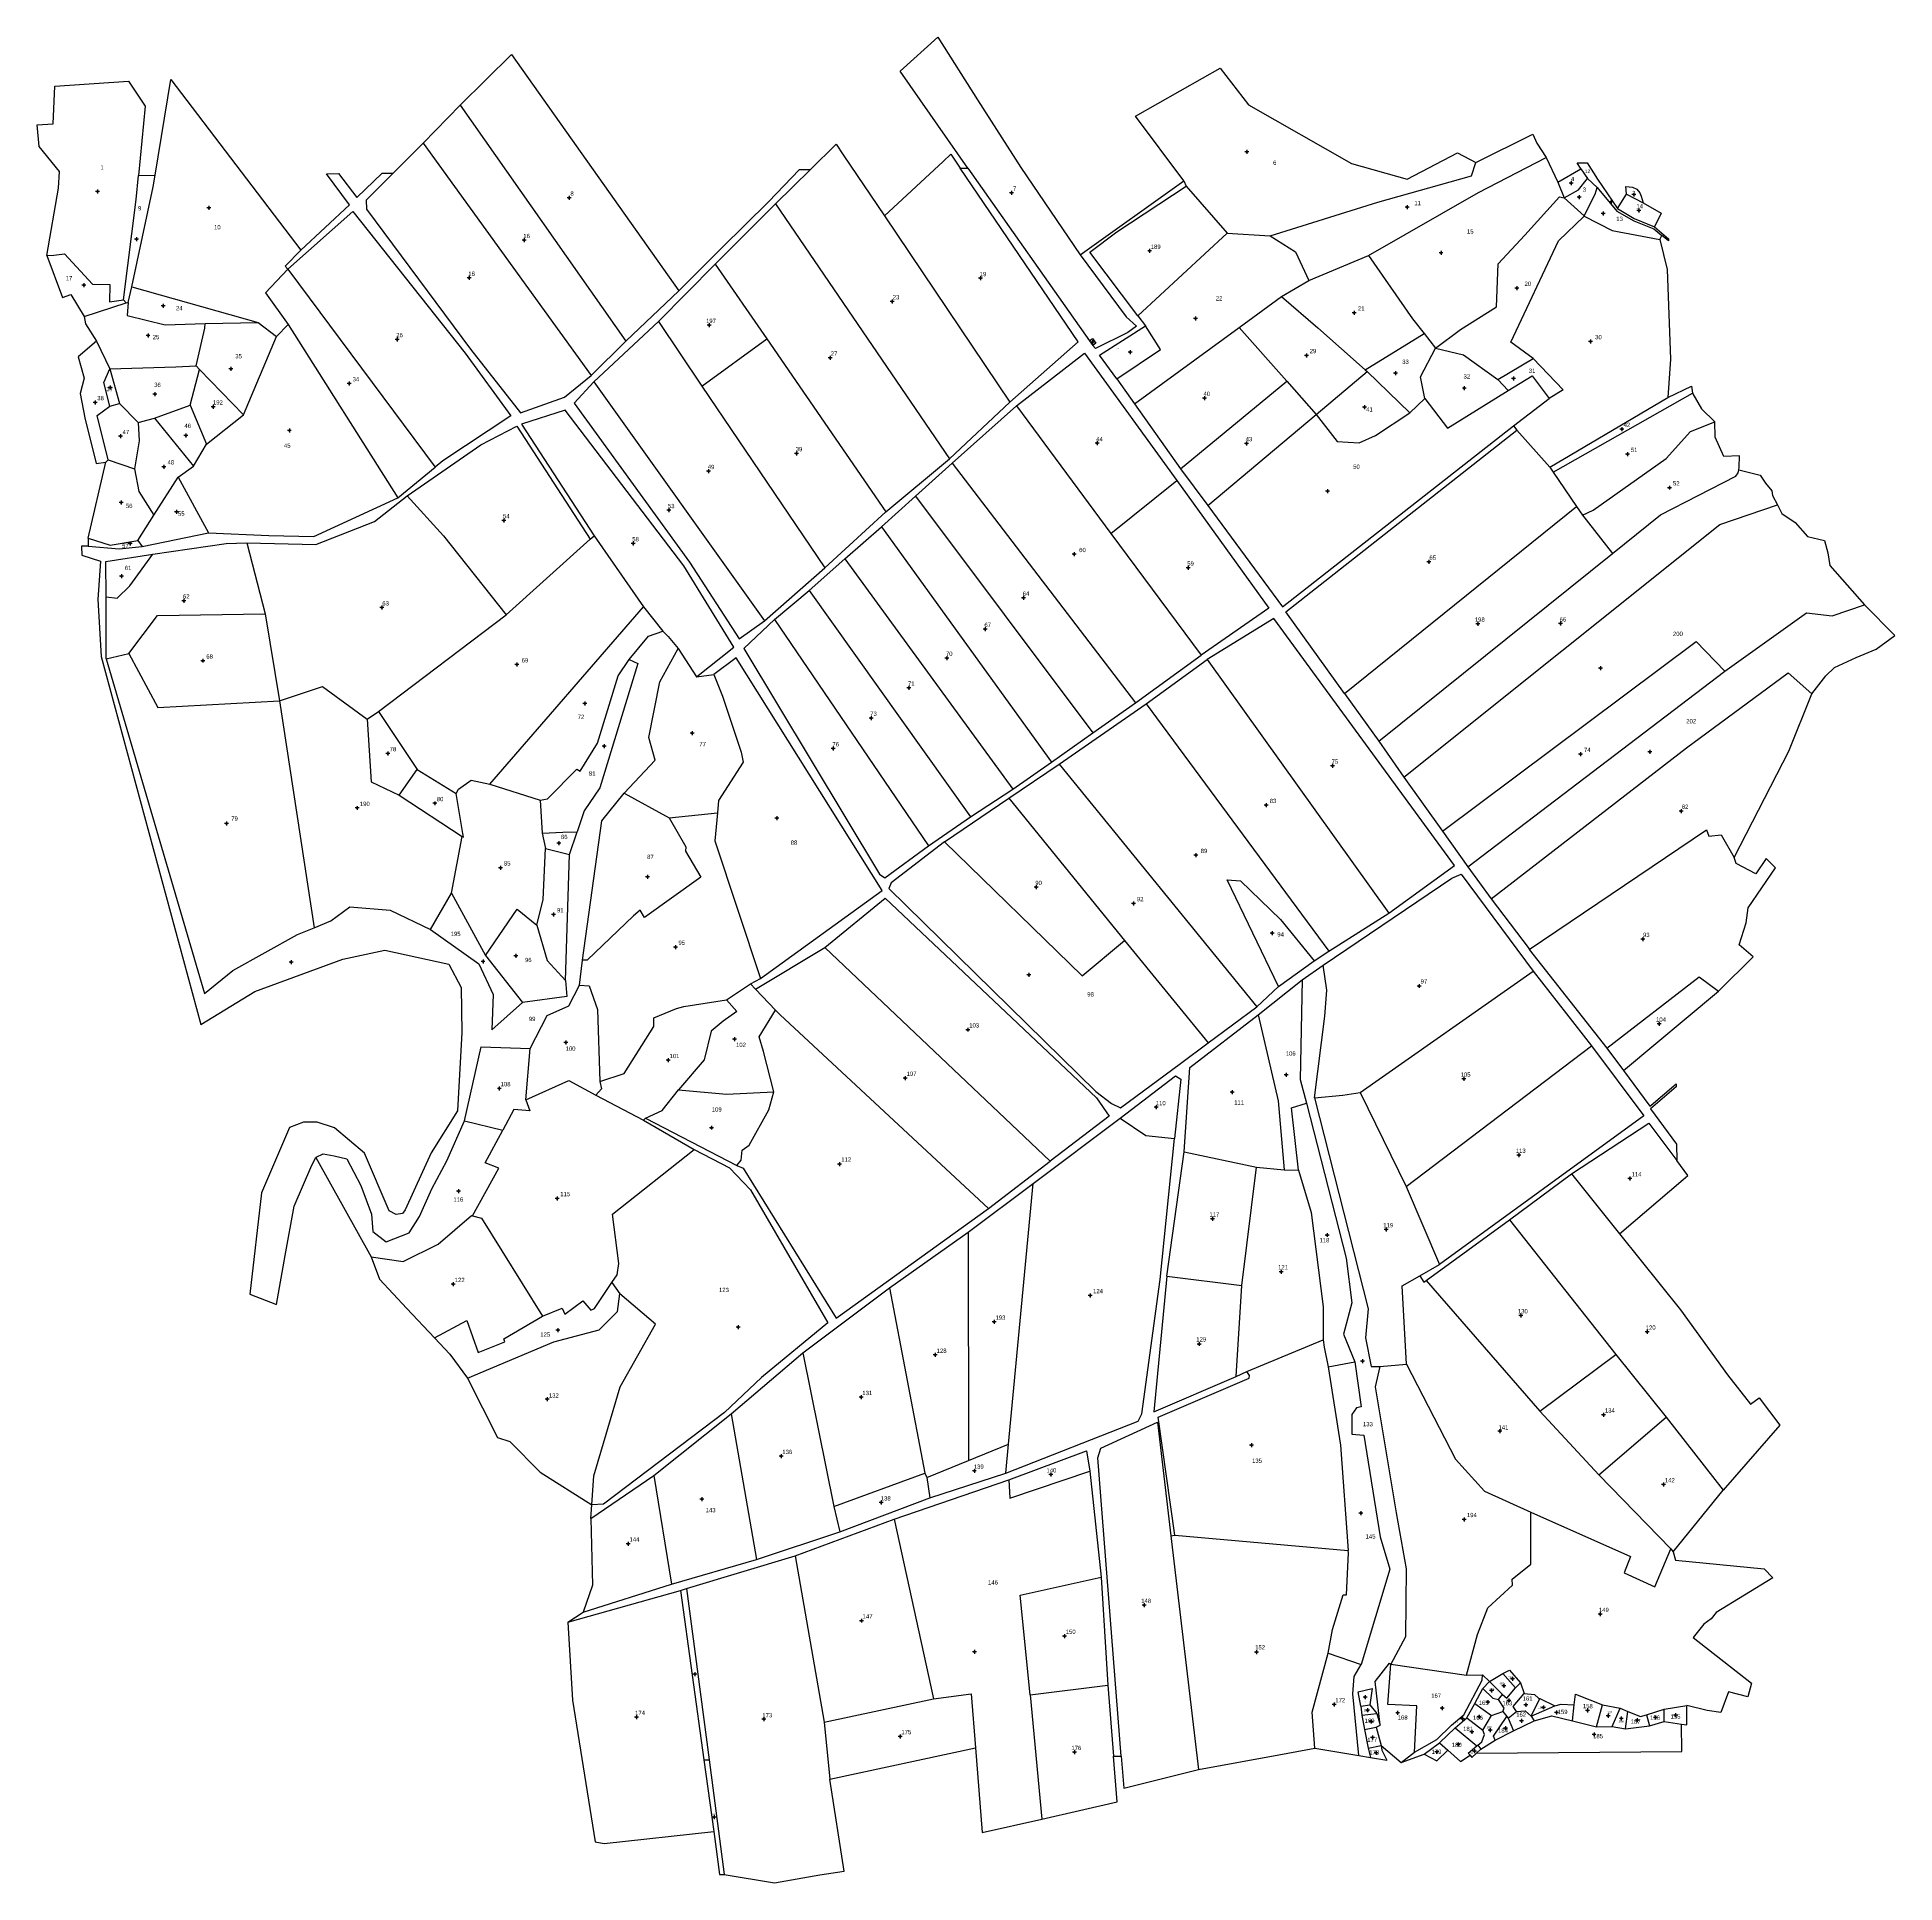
# Model space of a CAD drawing. Extents: x 548517 to 549685, y 1840399 to 1841560.
import ezdxf

# ---------------------------------------------------------------- set-up
doc = ezdxf.new("R2010")
doc.units = 0
for name, color, linetype in [('Level 10', 7, 'Continuous'), ('Level 11', 7, 'Continuous'), ('Level 15', 7, 'Continuous')]:
    doc.layers.add(name, color=color, linetype=linetype)

msp = doc.modelspace()

# ---------------------------------------------------------------- linework, layer by layer
at = {"layer": 'Level 10'}
for p, q in [((548759.61, 1841492.98), (548783.06, 1841516.86)), ((548783.06, 1841516.86), (548887.08, 1841368.43)), ((548740.77, 1841474.13), (548759.61, 1841492.98)), ((548759.61, 1841492.98), (548865.37, 1841346.94)), ((548981.24, 1841454.88), (549003.22, 1841476.43)), ((549097.47, 1841477.25), (549102.25, 1841477.29)), ((549102.25, 1841477.29), (549178.74, 1841368.56)), ((549466.01, 1841484.02), (549473.39, 1841468.48)), ((549473.39, 1841468.48), (549487.79, 1841476.79)), ((549487.79, 1841476.79), (549492.08, 1841470.68)), ((548580.68, 1841472.73), (548591.15, 1841472.82)), ((549172.81, 1841422.82), (549238.12, 1841469.35)), ((549238.12, 1841469.35), (549239.64, 1841465.89)), ((549239.64, 1841465.89), (549265.36, 1841436.44)), ((549473.39, 1841468.48), (549477.35, 1841458.68)), ((549492.08, 1841470.68), (549498.1, 1841465.11)), ((548943.42, 1841416.82), (548981.24, 1841454.88)), ((548981.24, 1841454.88), (549090.66, 1841294.5)), ((549477.35, 1841458.68), (549489.86, 1841447.21)), ((549510.89, 1841451.85), (549516.52, 1841460.82)), ((549516.52, 1841460.82), (549526.99, 1841455.36)), ((549049.8, 1841447.17), (549128.7, 1841329.96)), ((549489.84, 1841447.11), (549489.86, 1841447.21)), ((549209.13, 1841384.46), (549265.36, 1841436.44)), ((549265.36, 1841436.44), (549292.34, 1841434.66)), ((549537.42, 1841432.37), (549538.8, 1841434.92)), ((548907.64, 1841380.81), (548943.42, 1841416.82)), ((548943.42, 1841416.82), (548975.75, 1841369.89)), ((549316.76, 1841406.57), (549354.22, 1841422.24)), ((548674.5, 1841413.66), (548767.22, 1841289.23)), ((549299.45, 1841396.56), (549316.76, 1841406.57)), ((548571.14, 1841394.49), (548572.82, 1841392.48)), ((548574.27, 1841392.76), (548576.41, 1841402.63)), ((548576.41, 1841402.63), (548655.88, 1841380.07)), ((548887.08, 1841368.43), (548920.54, 1841400.01)), ((549272.82, 1841377.08), (549299.45, 1841396.56)), ((548546.56, 1841383.95), (548572.82, 1841392.48)), ((548572.82, 1841392.48), (548574.27, 1841392.76)), ((549209.13, 1841384.46), (549213.9, 1841378.16)), ((548622.51, 1841379.63), (548655.88, 1841380.07)), ((548646.64, 1841322.13), (548667.48, 1841371.3)), ((548655.88, 1841380.07), (548667.48, 1841371.3)), ((548667.48, 1841371.3), (548674.71, 1841378.91)), ((548674.71, 1841378.91), (548743.82, 1841269.84)), ((548867.1, 1841342.79), (548907.64, 1841380.81)), ((548907.64, 1841380.81), (548935.06, 1841340.21)), ((548935.06, 1841340.21), (548975.75, 1841369.89)), ((548975.75, 1841369.89), (549050.78, 1841261.01)), ((549207.17, 1841329.05), (549272.82, 1841377.08)), ((549272.82, 1841377.08), (549302.85, 1841343.22)), ((549352.25, 1841350.32), (549389.17, 1841373.29)), ((549389.17, 1841373.29), (549396.48, 1841364.04)), ((548554.19, 1841368.36), (548562.74, 1841351.03)), ((548865.37, 1841346.94), (548887.08, 1841368.43)), ((549178.74, 1841368.56), (549180.78, 1841365.71)), ((548562.74, 1841351.03), (548568.71, 1841329.13)), ((548613.15, 1841328.28), (548619.01, 1841350.56)), ((548616.86, 1841353.02), (548619.01, 1841350.56)), ((548619.01, 1841350.56), (548646.64, 1841322.13)), ((549321.35, 1841322.36), (549353.37, 1841349.33)), ((549352.25, 1841350.32), (549353.37, 1841349.33)), ((549353.37, 1841349.33), (549380.2, 1841323.36)), ((549435.67, 1841344.42), (549457.83, 1841357.48)), ((548867.1, 1841342.79), (548974.47, 1841192.43)), ((548935.06, 1841340.21), (549012.34, 1841225.78)), ((549195.92, 1841344.67), (549207.17, 1841329.05)), ((549236.01, 1841288.2), (549302.85, 1841343.22)), ((549302.85, 1841343.22), (549321.35, 1841322.36)), ((549435.67, 1841344.42), (549442.1, 1841337.3)), ((549470.41, 1841286.05), (549558.07, 1841335.76)), ((548562.58, 1841327.52), (548568.71, 1841329.13)), ((548568.71, 1841329.13), (548580.5, 1841317.19)), ((548590.82, 1841319.92), (548613.15, 1841328.28)), ((548613.15, 1841328.28), (548623.36, 1841303.74)), ((549090.66, 1841294.5), (549128.7, 1841329.96)), ((549092.39, 1841291.75), (549132.87, 1841327.77)), ((549132.87, 1841327.77), (549192.28, 1841247.5)), ((549207.17, 1841329.05), (549236.01, 1841288.2)), ((549380.2, 1841323.36), (549389.6, 1841332.35)), ((549445.34, 1841315.14), (549467.83, 1841332.27)), ((549468.31, 1841289.16), (549542.41, 1841332.95)), ((548580.5, 1841317.19), (548590.82, 1841319.92)), ((548590.82, 1841319.92), (548615.35, 1841289.76)), ((548623.36, 1841303.74), (548646.64, 1841322.13)), ((549253.3, 1841265.04), (549321.35, 1841322.36)), ((549445.34, 1841315.14), (549447.44, 1841312.37)), ((549447.44, 1841312.37), (549468.31, 1841289.16)), ((548615.35, 1841289.76), (548623.36, 1841303.74)), ((548548.93, 1841244.56), (548560.04, 1841292.31)), ((548560.04, 1841292.31), (548561.69, 1841293.77)), ((548561.69, 1841293.77), (548578.14, 1841288.12)), ((548605.62, 1841282.88), (548615.35, 1841289.76)), ((548743.82, 1841269.84), (548767.22, 1841289.23)), ((549050.78, 1841261.01), (549090.66, 1841294.5)), ((549069.34, 1841270.91), (549092.39, 1841291.75)), ((549092.39, 1841291.75), (549207.8, 1841140.97)), ((549236.01, 1841288.2), (549253.3, 1841265.04)), ((549468.31, 1841289.16), (549470.41, 1841286.05)), ((548590.22, 1841259.01), (548605.62, 1841282.88)), ((548605.62, 1841282.88), (548624.73, 1841247.96)), ((549192.28, 1841247.5), (549233.74, 1841280.77)), ((549470.41, 1841286.05), (549485.16, 1841264.34)), ((549047.99, 1841251.58), (549069.34, 1841270.91)), ((549069.34, 1841270.91), (549180.86, 1841122.12)), ((548580.25, 1841243.05), (548590.22, 1841259.01)), ((549012.34, 1841225.78), (549050.78, 1841261.01)), ((549339.22, 1841146.88), (549485.16, 1841264.34)), ((549485.16, 1841264.34), (549488.76, 1841259.03)), ((549488.76, 1841259.03), (549507.6, 1841234.94)), ((548548.93, 1841244.56), (548548.97, 1841239.46)), ((548580.25, 1841243.05), (548583.07, 1841239.32)), ((548583.07, 1841239.32), (548624.73, 1841247.96)), ((548648.82, 1841241.67), (548660.24, 1841197)), ((548811.81, 1841196.37), (548864.75, 1841243.85)), ((548864.75, 1841243.85), (548867.16, 1841246.02)), ((548867.16, 1841246.02), (548898.31, 1841201.41)), ((549024.91, 1841231.44), (549047.99, 1841251.58)), ((549047.99, 1841251.58), (549154.94, 1841103.7)), ((549192.28, 1841247.5), (549248.96, 1841170.92)), ((549002.56, 1841211.66), (549024.91, 1841231.44)), ((549024.91, 1841231.44), (549130.5, 1841086.63)), ((549360.84, 1841116.87), (549507.6, 1841234.94)), ((548974.47, 1841192.43), (549012.34, 1841225.78)), ((548560.33, 1841168.73), (548560.37, 1841207.72)), ((548980.74, 1841193.43), (549002.56, 1841211.66)), ((549002.56, 1841211.66), (549104.03, 1841069.29)), ((548660.24, 1841197), (548669.31, 1841142.19)), ((548731.62, 1841135.41), (548811.81, 1841196.37)), ((548801.58, 1841089.7), (548898.31, 1841201.41)), ((548898.31, 1841201.41), (548910.51, 1841185.99)), ((548980.74, 1841193.43), (549077.61, 1841051.02)), ((548560.33, 1841168.73), (548574.63, 1841171.93)), ((548920.14, 1841175.13), (548931.69, 1841157.36)), ((549207.8, 1841140.97), (549248.96, 1841170.92)), ((549214.31, 1841140.37), (549252.84, 1841168.23)), ((549252.84, 1841168.23), (549366.94, 1841008.69)), ((549416.64, 1841037.84), (549578.25, 1841160.93)), ((548931.69, 1841157.36), (548942.55, 1841158.82)), ((548669.31, 1841142.19), (548691.14, 1840999.48)), ((549159.61, 1841102.39), (549214.31, 1841140.37)), ((549180.86, 1841122.12), (549207.8, 1841140.97)), ((549214.31, 1841140.37), (549329.37, 1840984.85)), ((549339.22, 1841146.88), (549360.84, 1841116.87)), ((548724.49, 1841130.6), (548731.62, 1841135.41)), ((548731.62, 1841135.41), (548755.88, 1841099)), ((549154.94, 1841103.7), (549180.86, 1841122.12)), ((549360.84, 1841116.87), (549376.54, 1841094.18)), ((549128.09, 1841080.93), (549159.61, 1841102.39)), ((549130.5, 1841086.63), (549154.94, 1841103.7)), ((549159.61, 1841102.39), (549283.98, 1840949.81)), ((548744.64, 1841082.83), (548755.88, 1841099)), ((548755.88, 1841099), (548780.4, 1841084.01)), ((548801.58, 1841089.7), (548833.34, 1841079.68)), ((549376.54, 1841094.18), (549400.84, 1841060.19)), ((548744.64, 1841082.83), (548784.27, 1841056.96)), ((548833.34, 1841079.68), (548834.57, 1841058.92)), ((548886.09, 1841084.1), (548914.33, 1841068.61)), ((549087.64, 1841053.47), (549128.09, 1841080.93)), ((549104.03, 1841069.29), (549130.5, 1841086.63)), ((549128.09, 1841080.93), (549200.71, 1840991.51)), ((548914.33, 1841068.61), (548944.78, 1841071.78)), ((549077.61, 1841051.02), (549104.03, 1841069.29)), ((548777.56, 1841021.17), (548784.27, 1841056.96)), ((548834.57, 1841058.92), (548836.67, 1841049.37)), ((548851.68, 1841045.61), (548856.53, 1841059.79)), ((549400.84, 1841060.19), (549416.64, 1841037.84)), ((548836.67, 1841049.37), (548851.68, 1841045.61)), ((548849.18, 1840966.23), (548851.68, 1841045.61)), ((549416.64, 1841037.84), (549431.4, 1841017.58)), ((548764.39, 1840998.31), (548777.56, 1841021.17)), ((548777.56, 1841021.17), (548798.92, 1840982.03)), ((549329.37, 1840984.85), (549366.94, 1841008.69)), ((548968.75, 1840960.9), (549012.28, 1840987.1)), ((549012.28, 1840987.1), (549154.12, 1840852.7)), ((549200.71, 1840991.51), (549253.46, 1840927.19)), ((549320.01, 1840978.67), (549329.37, 1840984.85)), ((549455.36, 1840985.76), (549504.16, 1840923.73)), ((548798.92, 1840982.03), (548822.25, 1840952.53)), ((548858.1, 1840963.33), (548859.84, 1840979.09)), ((549297.63, 1840962.53), (549320.01, 1840978.67)), ((549312.53, 1840966.71), (549325.64, 1840975.9)), ((548950.54, 1840954.07), (548965.65, 1840964.16)), ((548965.65, 1840964.16), (548971.82, 1840967.62)), ((548965.65, 1840964.16), (548968.75, 1840960.9)), ((549283.98, 1840949.81), (549297.63, 1840962.53)), ((549284.87, 1840944.79), (549312.53, 1840966.71)), ((549348.99, 1840895.76), (549457.75, 1840972.17)), ((549457.75, 1840972.17), (549494.39, 1840925.31)), ((548968.75, 1840960.9), (548981.4, 1840947.65)), ((549253.46, 1840927.19), (549283.98, 1840949.81)), ((549514.58, 1840909.76), (549574.31, 1840959.52)), ((548824.27, 1840891.2), (548827.07, 1840923.53)), ((549377.89, 1840836.73), (549494.39, 1840925.31)), ((549504.16, 1840923.73), (549514.58, 1840909.76)), ((548868.32, 1840894.22), (548898.25, 1840878.36)), ((549348.99, 1840895.76), (549377.89, 1840836.73)), ((548898.25, 1840878.36), (548899.6, 1840879.82)), ((548899.6, 1840879.82), (548957.08, 1840849.88)), ((549143.43, 1840838.7), (549198.14, 1840879.73)), ((548785.72, 1840878.03), (548809.76, 1840872.14)), ((548898.25, 1840878.36), (548930.13, 1840860.04)), ((549227.33, 1840780.37), (549238.31, 1840858.51)), ((549238.31, 1840858.51), (549283.79, 1840848.92)), ((548692.29, 1840855.01), (548727.1, 1840792.54)), ((549115.22, 1840822.83), (549154.12, 1840852.7)), ((549274.67, 1840774.45), (549283.79, 1840848.92)), ((549283.79, 1840848.92), (549301.21, 1840847.17)), ((549301.21, 1840847.17), (549310.18, 1840847.1)), ((549442.94, 1840815.79), (549481.92, 1840844.8)), ((549481.92, 1840844.8), (549512.11, 1840807.01)), ((549102.44, 1840807.95), (549143.43, 1840838.7)), ((549127.87, 1840674.73), (549143.43, 1840838.7)), ((549377.89, 1840836.73), (549398.9, 1840787.76)), ((549390.41, 1840777.65), (549442.94, 1840815.79)), ((549442.94, 1840815.79), (549509.85, 1840731.13)), ((549053.01, 1840772.92), (549102.44, 1840807.95)), ((549102.44, 1840807.95), (549102.75, 1840664.47)), ((549386.57, 1840780.61), (549398.9, 1840787.76)), ((548878.41, 1840776.42), (548883.44, 1840769.29)), ((549227.33, 1840780.37), (549274.67, 1840774.45)), ((549271.02, 1840717.32), (549274.67, 1840774.45)), ((549390.41, 1840777.65), (549461.97, 1840695.49)), ((548998.46, 1840732.06), (549053.01, 1840772.92)), ((549053.01, 1840772.92), (549075.18, 1840656.4)), ((549277.75, 1840720.28), (549325.75, 1840740.29)), ((548953.37, 1840693.74), (548998.46, 1840732.06)), ((548998.46, 1840732.06), (549017.94, 1840635.42)), ((549461.97, 1840695.49), (549509.85, 1840731.13)), ((549509.85, 1840731.13), (549541.36, 1840691.61)), ((549271.02, 1840717.32), (549277.75, 1840720.28)), ((549328.86, 1840723.36), (549345.75, 1840726.36)), ((549361.43, 1840723.44), (549378.11, 1840725.08)), ((548904.83, 1840654.97), (548953.37, 1840693.74)), ((548953.37, 1840693.74), (548969.33, 1840602.13)), ((549461.97, 1840695.49), (549499.15, 1840655.29)), ((549499.15, 1840655.29), (549541.36, 1840691.61)), ((549541.36, 1840691.61), (549577.24, 1840645.83)), ((549102.75, 1840664.47), (549127.87, 1840674.73)), ((549126.14, 1840656.5), (549127.87, 1840674.73)), ((549076.39, 1840653.69), (549102.75, 1840664.47)), ((549178.9, 1840657.79), (549186.04, 1840590.97)), ((548865.19, 1840627.93), (548904.83, 1840654.97)), ((548904.83, 1840654.97), (548915.85, 1840586.59)), ((549017.94, 1840635.42), (549075.18, 1840656.4)), ((549055.9, 1840627.4), (549127.98, 1840652.31)), ((549075.18, 1840656.4), (549076.39, 1840653.69)), ((549076.39, 1840653.69), (549078.46, 1840640.87)), ((549078.46, 1840640.87), (549126.14, 1840656.5)), ((549499.15, 1840655.29), (549544.45, 1840608.79)), ((549545.8, 1840606.97), (549577.24, 1840645.83)), ((548865.19, 1840627.93), (548865.73, 1840636.55)), ((549017.94, 1840635.42), (549021.71, 1840619.43)), ((549021.71, 1840619.43), (549078.46, 1840640.87)), ((548993.59, 1840604.53), (549055.9, 1840627.4)), ((549055.9, 1840627.4), (549080.74, 1840514.54)), ((548969.33, 1840602.13), (549021.71, 1840619.43)), ((549229.97, 1840617.07), (549232.43, 1840617.53)), ((549229.97, 1840617.07), (549247.4, 1840470.14)), ((549232.43, 1840617.53), (549341.48, 1840607.8)), ((548915.85, 1840586.59), (548969.33, 1840602.13)), ((548925.41, 1840583.97), (548993.59, 1840604.53)), ((548993.59, 1840604.53), (549011.9, 1840499.91)), ((549544.45, 1840608.79), (549545.8, 1840606.97)), ((549186.04, 1840590.97), (549190.26, 1840522.99)), ((548850.79, 1840562.64), (548921.54, 1840582.55)), ((548860.4, 1840568.92), (548915.85, 1840586.59)), ((548921.54, 1840582.55), (548925.41, 1840583.97)), ((548921.54, 1840582.55), (548936.23, 1840476.09)), ((548925.41, 1840583.97), (548939.59, 1840476.12)), ((548850.79, 1840562.64), (548860.4, 1840568.92)), ((549328.9, 1840543.17), (549349.58, 1840536.12)), ((549368.21, 1840536.21), (549415.84, 1840529.42)), ((549415.84, 1840529.42), (549425.96, 1840529.52)), ((549425.96, 1840529.52), (549430.32, 1840525.47)), ((549430.32, 1840525.47), (549438.69, 1840530.5)), ((549438.69, 1840530.5), (549446.78, 1840521.51)), ((549141.51, 1840517.04), (549190.26, 1840522.99)), ((549141.51, 1840517.04), (549148.73, 1840438.87)), ((549190.26, 1840522.99), (549193.87, 1840478.35)), ((549421.11, 1840511.55), (549426.11, 1840520.9)), ((549426.11, 1840520.9), (549430.32, 1840525.47)), ((549430.32, 1840525.47), (549438.53, 1840517.16)), ((549435.97, 1840514.14), (549438.53, 1840517.16)), ((549446.78, 1840521.51), (549449.85, 1840524.54)), ((549449.85, 1840524.54), (549452.24, 1840517.89)), ((549011.9, 1840499.91), (549080.74, 1840514.54)), ((549349.48, 1840509.97), (549355.02, 1840510.67)), ((549349.48, 1840509.97), (549350.06, 1840504.21)), ((549355.02, 1840510.67), (549359.42, 1840505.28)), ((549416.19, 1840502.58), (549421.11, 1840511.55)), ((549421.11, 1840511.55), (549431.64, 1840503.93)), ((549431.64, 1840503.93), (549438.78, 1840506.53)), ((549438.78, 1840506.53), (549441.16, 1840503.47)), ((549442.15, 1840502.29), (549447.35, 1840506.58)), ((549456.62, 1840503.57), (549462.03, 1840514.71)), ((549456.62, 1840503.57), (549471.46, 1840510.11)), ((549462.03, 1840514.71), (549471.46, 1840510.11)), ((549482.55, 1840500.69), (549483.69, 1840510.72)), ((549497.65, 1840496.98), (549501.47, 1840510.68)), ((549501.47, 1840510.68), (549512.6, 1840508.66)), ((549507.46, 1840497.19), (549512.6, 1840508.66)), ((549512.6, 1840508.66), (549517.33, 1840506.42)), ((549515.97, 1840495.72), (549517.33, 1840506.42)), ((549528.98, 1840504.53), (549540.2, 1840508.04)), ((549540.2, 1840508.04), (549554.53, 1840510.27)), ((549540.2, 1840500.2), (549540.2, 1840508.04)), ((549011.9, 1840499.91), (549015.39, 1840464.04)), ((549350.06, 1840504.21), (549359.42, 1840505.28)), ((549350.06, 1840504.21), (549351.78, 1840495.27)), ((549351.78, 1840495.27), (549359.06, 1840496.63)), ((549351.78, 1840495.27), (549354, 1840483.52)), ((549359.06, 1840496.63), (549361.6, 1840497.95)), ((549359.06, 1840496.63), (549362.2, 1840485.21)), ((549359.42, 1840505.28), (549361.6, 1840497.95)), ((549398.85, 1840486.77), (549408.8, 1840496.34)), ((549408.8, 1840496.34), (549416.19, 1840502.58)), ((549408.8, 1840496.34), (549422.37, 1840484.99)), ((549416.19, 1840502.58), (549426.19, 1840494.81)), ((549426.19, 1840494.81), (549431.64, 1840503.93)), ((549433.9, 1840488.51), (549445.49, 1840494.42)), ((549441.16, 1840503.47), (549442.15, 1840502.29)), ((549442.15, 1840502.29), (549445.49, 1840494.42)), ((549445.49, 1840494.42), (549458.36, 1840500.62)), ((549456.62, 1840503.57), (549458.36, 1840500.62)), ((549482.55, 1840500.69), (549497.65, 1840496.98)), ((549497.65, 1840496.98), (549507.46, 1840497.19)), ((549507.46, 1840497.19), (549515.97, 1840495.72)), ((549515.97, 1840495.72), (549530.89, 1840497.42)), ((549528.98, 1840504.53), (549530.89, 1840497.42)), ((549530.89, 1840497.42), (549540.2, 1840500.2)), ((549540.2, 1840500.2), (549551.16, 1840498.61)), ((549015.39, 1840464.04), (549107.07, 1840483.63)), ((549320.53, 1840483.36), (549348.19, 1840478.85)), ((549354, 1840483.52), (549362.2, 1840485.21)), ((549354, 1840483.52), (549355.42, 1840477.67)), ((549362.2, 1840485.21), (549374.83, 1840474.5)), ((549389.29, 1840479.66), (549398.85, 1840486.77)), ((549398.85, 1840486.77), (549404.06, 1840482.15)), ((549422.16, 1840480.34), (549424.79, 1840482.88)), ((549422.37, 1840484.99), (549422.96, 1840485.38)), ((549422.96, 1840485.38), (549424.79, 1840482.88)), ((549424.79, 1840482.88), (549433.9, 1840488.51)), ((548936.23, 1840476.09), (548939.59, 1840476.12)), ((548936.23, 1840476.09), (548942.46, 1840431.03)), ((548939.59, 1840476.12), (548949.09, 1840403.91)), ((549193.87, 1840478.35), (549198.73, 1840478.39)), ((549348.19, 1840478.85), (549355.42, 1840477.67)), ((549355.42, 1840477.67), (549365.73, 1840475.99)), ((549374.83, 1840474.5), (549383.14, 1840481.03)), ((549374.83, 1840474.5), (549389.29, 1840479.66)), ((548942.46, 1840431.03), (548946.06, 1840403.91)), ((548946.06, 1840403.91), (548949.09, 1840403.91))]:
    msp.add_line(p, q, dxfattribs=at)
for points in [[(549102.25, 1841477.29), (549059.76, 1841538.34), (549083.43, 1841559.65), (549108.24, 1841520.23), (549135.67, 1841477.58), (549172.81, 1841422.82)], [(548783.06, 1841516.86), (548815.33, 1841548.79), (548920.54, 1841400.01)], [(549238.12, 1841469.35), (549207.81, 1841509.89), (549249.74, 1841533.79), (549261.02, 1841540.22), (549278.77, 1841517.18), (549343.49, 1841480.11), (549378.54, 1841470.31), (549410.23, 1841486.87), (549421.67, 1841480.75)], [(548523.04, 1841422.29), (548530.32, 1841464.7), (548530.9, 1841475.07), (548518.15, 1841490.77), (548516.94, 1841504.44), (548526.98, 1841505.13), (548528.12, 1841528.87), (548574.49, 1841532.03), (548584.92, 1841516.3), (548580.68, 1841472.73)], [(548591.15, 1841472.82), (548600.95, 1841533.11), (548682.85, 1841425.66)], [(549421.67, 1841480.75), (549457.55, 1841498.72), (549460.01, 1841492.87), (549466.01, 1841484.02)], [(549003.22, 1841476.43), (549019.42, 1841492.29), (549023.89, 1841485.65), (549049.8, 1841447.17)], [(548920.54, 1841400.01), (548947.48, 1841427.1), (548976.85, 1841456.17), (548996.34, 1841476.36), (549003.22, 1841476.43)], [(549049.8, 1841447.17), (549086.66, 1841481.4), (549091.57, 1841485.97), (549097.47, 1841477.25)], [(549128.7, 1841329.96), (549171.56, 1841367.92), (549097.47, 1841477.25)], [(549292.34, 1841434.66), (549360.17, 1841455.81), (549419.06, 1841472.35), (549421.67, 1841480.75)], [(549354.22, 1841422.24), (549423.35, 1841461.93), (549466.01, 1841484.02)], [(549487.79, 1841476.79), (549485.56, 1841480.65), (549491.84, 1841480.7), (549498.28, 1841470.4), (549510.89, 1841451.85)], [(548571.14, 1841394.49), (548579.22, 1841457.59), (548580.68, 1841472.73)], [(548576.41, 1841402.63), (548589.94, 1841465.4), (548591.15, 1841472.82)], [(548682.85, 1841425.66), (548713.38, 1841454.25), (548698.94, 1841473.76), (548706.51, 1841473.83), (548717.89, 1841458.74), (548733.85, 1841474.07), (548740.77, 1841474.13)], [(548740.77, 1841474.13), (548723.84, 1841457.19), (548723.97, 1841451.46), (548789.55, 1841363.44), (548821.01, 1841323.43), (548848.62, 1841333.3), (548865.37, 1841346.94)], [(549209.13, 1841384.46), (549178.91, 1841424.32), (549195.93, 1841437.15), (549239.64, 1841465.89)], [(549477.35, 1841458.68), (549486.27, 1841463.69), (549492.08, 1841470.68)], [(549489.86, 1841447.21), (549496.72, 1841460.9), (549498.1, 1841465.11)], [(549498.1, 1841465.11), (549510.46, 1841450.13), (549521.04, 1841444.17), (549533.75, 1841439.1), (549538.8, 1841434.92)], [(549516.52, 1841460.82), (549516.16, 1841465.81), (549520.31, 1841465.38), (549523, 1841463.98), (549524.98, 1841461.68), (549525.72, 1841459.72), (549526.99, 1841455.36)], [(549396.48, 1841364.04), (549412.03, 1841375.69), (549434.83, 1841390), (549435.87, 1841417.06), (549452.64, 1841435.1), (549474.47, 1841459.25), (549477.35, 1841458.68)], [(549510.89, 1841451.85), (549521.24, 1841445.59), (549534.11, 1841440.36)], [(549526.99, 1841455.36), (549538.26, 1841448.96), (549534.11, 1841440.36)], [(548674.5, 1841413.66), (548715.49, 1841449.91), (548786.17, 1841360.95), (548814.78, 1841321.43), (548772, 1841293.18), (548767.22, 1841289.23)], [(549457.83, 1841357.48), (549443.68, 1841367.8), (549473.68, 1841431.49), (549489.84, 1841447.11)], [(549489.84, 1841447.11), (549507.39, 1841437.98), (549537.42, 1841432.37)], [(549534.11, 1841440.36), (549542.99, 1841432.7), (549543, 1841431.46), (549538.8, 1841434.92)], [(549292.34, 1841434.66), (549308.35, 1841424.71), (549316.76, 1841406.57)], [(549537.42, 1841432.37), (549542.1, 1841413.41), (549544.1, 1841357.08), (549542.41, 1841332.95)], [(548523.04, 1841422.29), (548527.33, 1841422.6), (548534.16, 1841423.42), (548551.81, 1841404.19), (548562.56, 1841404.05), (548562.46, 1841393.08), (548571.14, 1841394.49)], [(548523.04, 1841422.29), (548532.84, 1841395.96), (548538.09, 1841397.8), (548546.56, 1841383.95)], [(548674.5, 1841413.66), (548672.95, 1841415.69), (548682.85, 1841425.66)], [(549172.81, 1841422.82), (549201.86, 1841383.79), (549208.38, 1841377.83), (549202.86, 1841373.95), (549182.47, 1841363.84), (549180.78, 1841365.71)], [(549354.22, 1841422.24), (549381.85, 1841382.53), (549389.17, 1841373.29)], [(548674.5, 1841413.66), (548660.57, 1841398.89), (548674.71, 1841378.91)], [(549299.45, 1841396.56), (549322.3, 1841376.76), (549352.25, 1841350.32)], [(548546.56, 1841383.95), (548547.28, 1841379.37), (548554.19, 1841368.36)], [(548574.27, 1841392.76), (548573.5, 1841384.52), (548597.5, 1841378.75), (548622.51, 1841379.63)], [(548616.86, 1841353.02), (548622.46, 1841376.61), (548622.51, 1841379.63)], [(549178.74, 1841368.56), (549180.62, 1841370.05), (549182.69, 1841367.15), (549180.78, 1841365.71)], [(549195.92, 1841344.67), (549185.11, 1841359.68), (549213.9, 1841378.16)], [(549195.92, 1841344.67), (549223.46, 1841363.27), (549213.9, 1841378.16)], [(548554.19, 1841368.36), (548542.74, 1841358.62), (548546.52, 1841345.06), (548543.95, 1841335.6), (548546.98, 1841320.28), (548554.12, 1841291.5), (548560.04, 1841292.31)], [(549132.87, 1841327.77), (549175.61, 1841360.86), (549233.74, 1841280.77)], [(549389.6, 1841332.35), (549386.93, 1841345.95), (549396.48, 1841364.04)], [(549396.48, 1841364.04), (549414.05, 1841359.79), (549435.67, 1841344.42)], [(548562.58, 1841327.52), (548558.84, 1841342.44), (548562.74, 1841351.03)], [(548562.74, 1841351.03), (548604.07, 1841352.38), (548616.86, 1841353.02)], [(549442.1, 1841337.3), (549457.21, 1841346.67), (549467.83, 1841332.27)], [(549457.83, 1841357.48), (549476.61, 1841337.82), (549467.83, 1841332.27)], [(548867.1, 1841342.79), (548854.75, 1841329.4), (548927.25, 1841229.4), (548958.47, 1841181.3), (548974.47, 1841192.43)], [(549389.6, 1841332.35), (549404, 1841313.68), (549442.1, 1841337.3)], [(549542.41, 1841332.95), (549557.3, 1841340.17), (549558.07, 1841335.76)], [(549558.07, 1841335.76), (549558.16, 1841335.22), (549563.65, 1841325.91), (549572.01, 1841317.63)], [(548561.69, 1841293.77), (548554.64, 1841321.73), (548562.58, 1841327.52)], [(548931.69, 1841157.36), (548955, 1841176.02), (548923.7, 1841227.15), (548849.1, 1841325), (548821.49, 1841316.15), (548867.16, 1841246.02)], [(549321.35, 1841322.36), (549334.53, 1841305.38), (549348.44, 1841304.39), (549358.61, 1841309.01), (549380.2, 1841323.36)], [(548580.5, 1841317.19), (548581.05, 1841305.68), (548578.14, 1841288.12)], [(548749.66, 1841271.12), (548795.99, 1841303.19), (548818.7, 1841315.05), (548864.75, 1841243.85)], [(549253.3, 1841265.04), (549300.2, 1841201.31), (549445.34, 1841315.14)], [(549339.22, 1841146.88), (549302.3, 1841198.16), (549447.44, 1841312.37)], [(549488.76, 1841259.03), (549495.63, 1841262.1), (549541.42, 1841294.53), (549556.8, 1841311.51), (549572.01, 1841317.63)], [(549587.05, 1841287.42), (549587.35, 1841289.26), (549587.47, 1841296.37), (549577.66, 1841295.88), (549572.37, 1841307.95), (549572.01, 1841317.63)], [(548578.14, 1841288.12), (548580.85, 1841273.87), (548590.22, 1841259.01)], [(549233.74, 1841280.77), (549291.55, 1841200.42), (549248.96, 1841170.92)], [(549507.6, 1841234.94), (549537.85, 1841259.28), (549585.28, 1841283.42), (549586.75, 1841285.6), (549587.05, 1841287.42)], [(549587.05, 1841287.42), (549600.5, 1841284.06), (549603.95, 1841279.15), (549607.88, 1841274.34), (549608.29, 1841271.3), (549611.39, 1841265.43)], [(548624.73, 1841247.96), (548662.65, 1841246.15), (548690.96, 1841245.58), (548743.82, 1841269.84)], [(548648.82, 1841241.67), (548692.11, 1841240.48), (548729.2, 1841255.08), (548749.66, 1841271.12)], [(548749.66, 1841271.12), (548772.53, 1841246.07), (548811.81, 1841196.37)], [(549376.54, 1841094.18), (549575.25, 1841253.2), (549611.39, 1841265.43)], [(549611.39, 1841265.43), (549614.26, 1841259.97), (549622.65, 1841254.34), (549630.32, 1841245.67), (549640.96, 1841242.98), (549643.1, 1841235.2), (549644.31, 1841227.42), (549666.21, 1841202.49)], [(548548.93, 1841244.56), (548562.91, 1841240.08), (548580.25, 1841243.05)], [(548589.66, 1841234.51), (548635.77, 1841241.26), (548648.82, 1841241.67)], [(548548.97, 1841239.46), (548544.93, 1841239.47), (548544.98, 1841233.85), (548556.87, 1841230.02), (548555.14, 1841205.88), (548557.11, 1841170.15), (548619.78, 1840938.59), (548653.92, 1840959.31), (548709.18, 1840979.8), (548735.62, 1840985.44), (548775.95, 1840976.65), (548783.56, 1840961.83), (548784.13, 1840933.63), (548781.23, 1840884.26), (548764.83, 1840857.98), (548748.35, 1840822.11), (548746.68, 1840819.67), (548742.76, 1840819.03), (548738.4, 1840821.33), (548722.8, 1840857.73), (548703.96, 1840873.59), (548692.94, 1840877.28), (548684.51, 1840877.21), (548675.67, 1840873.94), (548658.05, 1840832.84), (548650.77, 1840769.03), (548667.45, 1840762.5), (548672.89, 1840793.37), (548678.63, 1840824.44), (548689.61, 1840850.2), (548692.29, 1840855.01)], [(548548.97, 1841239.46), (548568.51, 1841237.74), (548583.07, 1841239.32)], [(548560.37, 1841207.72), (548560.03, 1841229.95), (548589.66, 1841234.51)], [(548560.37, 1841207.72), (548567.22, 1841206.8), (548575.31, 1841214.58), (548589.66, 1841234.51)], [(548574.63, 1841171.93), (548592.63, 1841195.87), (548660.24, 1841197)], [(549578.25, 1841160.93), (549629.78, 1841197.58), (549645.79, 1841195.71), (549666.21, 1841202.49)], [(549633.09, 1841146.7), (549641.96, 1841158.01), (549647.36, 1841163.15), (549660.94, 1841169.39), (549673.49, 1841174.61), (549685.27, 1841183.26), (549666.21, 1841202.49)], [(548889.24, 1841168.27), (548901.45, 1841182.83), (548910.51, 1841185.99)], [(548910.51, 1841185.99), (548913.82, 1841182.63), (548920.14, 1841175.13)], [(548980.74, 1841193.43), (548961.4, 1841175.17), (549046.77, 1841033.26), (549050.1, 1841030.96), (549077.61, 1841051.02)], [(549366.94, 1841008.69), (549408.33, 1841038.54), (549294.69, 1841193.97), (549252.84, 1841168.23)], [(548574.63, 1841171.93), (548592.91, 1841137.94), (548669.31, 1841142.19)], [(548886.09, 1841084.1), (548905.6, 1841104.92), (548901.6, 1841119.1), (548908.65, 1841154.17), (548920.14, 1841175.13)], [(549400.84, 1841060.19), (549560.25, 1841179.5), (549578.25, 1841160.93)], [(548560.33, 1841168.73), (548622.18, 1840958.21), (548639.91, 1840972.57), (548680.63, 1840995.15), (548691.14, 1840999.48)], [(548833.34, 1841079.68), (548837.84, 1841080.66), (548856.27, 1841099.22), (548858.51, 1841097.87), (548869.36, 1841115.54), (548882.26, 1841157.86), (548889.24, 1841168.27)], [(548889.24, 1841168.27), (548894.64, 1841165.69), (548870.87, 1841087.53), (548860.9, 1841073.01), (548856.53, 1841059.79)], [(548971.82, 1840967.62), (549048.32, 1841022.93), (548956.65, 1841169.27), (548942.55, 1841158.82)], [(549431.4, 1841017.58), (549554.2, 1841112.65), (549618.14, 1841159.86), (549633.09, 1841146.7)], [(548669.31, 1841142.19), (548696.4, 1841151.3), (548724.49, 1841130.6)], [(548942.55, 1841158.82), (548947.96, 1841145.11), (548959.76, 1841109.86), (548960.91, 1841103.54), (548945.45, 1841079.44), (548944.78, 1841071.78)], [(549584.21, 1841043.69), (549618.53, 1841110.48), (549633.09, 1841146.7)], [(548724.49, 1841130.6), (548726.98, 1841091.22), (548744.64, 1841082.83)], [(548780.4, 1841084.01), (548781.83, 1841086.6), (548789.8, 1841092.23), (548801.58, 1841089.7)], [(548784.27, 1841056.96), (548785.02, 1841056.47), (548784.62, 1841058.87), (548780.4, 1841084.01)], [(548859.84, 1840979.09), (548872.08, 1841066.71), (548886.09, 1841084.1)], [(548914.33, 1841068.61), (548924.97, 1841050.45), (548924.73, 1841047.75), (548934.35, 1841031.4), (548898.9, 1841005.93), (548896.14, 1841010.46), (548891.9, 1841006.9), (548862.84, 1840979.09), (548859.84, 1840979.09)], [(548944.78, 1841071.78), (548943.23, 1841054.07), (548971.82, 1840967.62)], [(548834.57, 1841058.92), (548847.6, 1841059.57), (548856.53, 1841059.79)], [(549455.36, 1840985.76), (549566.83, 1841061.06), (549568.19, 1841057.13), (549575.94, 1841057.85), (549584.21, 1841043.69)], [(548831.24, 1841001.01), (548835.18, 1841017.17), (548836.67, 1841049.37)], [(549087.64, 1841053.47), (549054.09, 1841027.67), (549052.54, 1841024.08), (549182.73, 1840896.48), (549192.61, 1840889.04), (549198.18, 1840886.32), (549236.08, 1840914.18), (549253.46, 1840927.19)], [(549087.64, 1841053.47), (549174.11, 1840969.15), (549200.71, 1840991.51)], [(549574.31, 1840959.52), (549596.18, 1840981.11), (549587.32, 1840988.79), (549591.76, 1841002.63), (549593.09, 1841012.1), (549610.26, 1841037.09), (549604.29, 1841042.99), (549597.85, 1841033.31), (549585.46, 1841039.97), (549584.21, 1841043.69)], [(549325.64, 1840975.9), (549406.63, 1841030.7), (549412.44, 1841033.23), (549457.75, 1840972.17)], [(549297.63, 1840962.53), (549265.36, 1841029.61), (549273.8, 1841028.97), (549298.91, 1841004.7), (549320.01, 1840978.67)], [(548691.14, 1840999.48), (548701.64, 1841003.82), (548713.53, 1841012.74), (548739.03, 1841010.63), (548764.39, 1840998.31)], [(548798.92, 1840982.03), (548818.87, 1841011.09), (548831.24, 1841001.01)], [(549012.28, 1840987.1), (549050.34, 1841018.06), (549183.16, 1840892.5), (549191.19, 1840880.94), (549154.12, 1840852.7)], [(549431.4, 1841017.58), (549455.26, 1840986.2), (549455.36, 1840985.76)], [(548764.39, 1840998.31), (548794.71, 1840976.79), (548803.7, 1840957.6), (548802.85, 1840935.22), (548822.25, 1840952.53)], [(548831.24, 1841001.01), (548837.63, 1840978.95), (548849.18, 1840966.23)], [(549320.22, 1840892.44), (549326.69, 1840943.91), (549328.14, 1840960.3), (549325.64, 1840975.9)], [(548849.18, 1840966.23), (548849.98, 1840956.25), (548822.25, 1840952.53)], [(548827.07, 1840923.53), (548837.67, 1840944.25), (548851.37, 1840950.33), (548858.1, 1840963.33)], [(548858.1, 1840963.33), (548864.08, 1840962.96), (548869.26, 1840948.09), (548870.72, 1840902.77)], [(549312.53, 1840966.71), (549311.32, 1840904.07), (549315.3, 1840889.1)], [(549504.16, 1840923.73), (549562.19, 1840968.52), (549574.31, 1840959.52)], [(548870.72, 1840902.77), (548886.13, 1840907.75), (548904.87, 1840937.32), (548904.84, 1840942.8), (548919.13, 1840948.62), (548923.75, 1840949.89), (548950.54, 1840954.07)], [(548950.54, 1840954.07), (548956.95, 1840946.79), (548948.36, 1840940.8), (548940.75, 1840934.39), (548936.46, 1840916.44), (548920.22, 1840897.61)], [(548980.26, 1840896.18), (548973.81, 1840921.58), (548971.02, 1840930.85), (548981.4, 1840947.65)], [(548981.4, 1840947.65), (548984.16, 1840944.75), (549115.22, 1840822.83)], [(549238.31, 1840858.51), (549241.92, 1840911.59), (549284.87, 1840944.79)], [(549284.87, 1840944.79), (549297.39, 1840890.7), (549301.21, 1840847.17)], [(548785.72, 1840878.03), (548796.29, 1840924.59), (548827.07, 1840923.53)], [(549494.39, 1840925.31), (549527.32, 1840881.14), (549398.9, 1840787.76)], [(548824.27, 1840891.2), (548851.27, 1840903.4), (548868.32, 1840894.22)], [(548870.72, 1840902.77), (548871.9, 1840898.21), (548868.32, 1840894.22)], [(549198.14, 1840879.73), (549232.89, 1840906.3), (549236.16, 1840904.26), (549232.3, 1840866.9)], [(549514.58, 1840909.76), (549531.2, 1840887.21), (549531.95, 1840887.86), (549547.64, 1840901.32), (549547.66, 1840899.34), (549531.61, 1840885.56), (549547.97, 1840863.27), (549548.06, 1840853.1)], [(548824.27, 1840891.2), (548826.69, 1840884.23), (548816.74, 1840885.1), (548809.76, 1840872.14)], [(548899.6, 1840879.82), (548909.95, 1840884.53), (548920.22, 1840897.61)], [(548920.22, 1840897.61), (548950.38, 1840894.71), (548980.26, 1840896.18)], [(548957.08, 1840849.88), (548959.72, 1840853.26), (548960.33, 1840859.49), (548964.81, 1840862.69), (548977.13, 1840884.9), (548980.26, 1840896.18)], [(549320.22, 1840892.44), (549338.16, 1840894.17), (549348.99, 1840895.76)], [(549320.22, 1840892.44), (549354.04, 1840759.89), (549352.38, 1840741.61), (549355.97, 1840723.5), (549361.43, 1840723.44)], [(549198.14, 1840879.73), (549214.23, 1840868.77), (549232.3, 1840866.9)], [(549310.18, 1840847.1), (549305.85, 1840886.28), (549315.3, 1840889.1)], [(549315.3, 1840889.1), (549340.1, 1840791.71), (549343.71, 1840763.47), (549338.45, 1840743.96), (549345.75, 1840726.36)], [(548692.29, 1840855.01), (548692.42, 1840855.24), (548696.83, 1840857.22), (548703.77, 1840856.08), (548711.61, 1840854.04), (548720.49, 1840837.29), (548727.27, 1840819.31), (548727.97, 1840808.5), (548736.46, 1840801.95), (548750.87, 1840807.49), (548757.4, 1840817.77), (548765.08, 1840835.27), (548774.56, 1840852.8), (548785.72, 1840878.03)], [(548790.74, 1840818.27), (548807.32, 1840848.17), (548798.69, 1840851.59), (548809.76, 1840872.14)], [(549481.92, 1840844.8), (549530.59, 1840876.47), (549548.06, 1840853.1)], [(548930.13, 1840860.04), (548952.33, 1840848.41), (548965.52, 1840834.67), (549014.28, 1840751.06), (548972.48, 1840716.54), (548949.27, 1840694.69), (548873.02, 1840636.98), (548865.73, 1840636.55)], [(548878.41, 1840776.42), (548881.79, 1840781.15), (548882.68, 1840788.36), (548878.7, 1840819.43), (548930.13, 1840860.04)], [(549126.14, 1840656.5), (549209.4, 1840689.15), (549211.77, 1840693.72), (549223.14, 1840778.2), (549232.3, 1840866.9)], [(548957.08, 1840849.88), (548960.92, 1840848.2), (549019.45, 1840754.01), (549115.22, 1840822.83)], [(549310.18, 1840847.1), (549318.17, 1840820.42), (549325.66, 1840761.02), (549325.75, 1840740.29)], [(549512.11, 1840807.01), (549552.07, 1840841.08), (549555.03, 1840843.6), (549555.11, 1840843.67), (549548.06, 1840853.1)], [(548727.1, 1840792.54), (548747.04, 1840789.47), (548769.16, 1840800.44), (548790.19, 1840818.42), (548790.74, 1840818.27)], [(548790.74, 1840818.27), (548796.44, 1840816.73), (548834.7, 1840755.11)], [(549512.11, 1840807.01), (549550.4, 1840759.06), (549580.01, 1840718.38), (549594.46, 1840699.74), (549599.92, 1840703.81), (549612.9, 1840686.7), (549577.24, 1840645.83)], [(548727.1, 1840792.54), (548732.21, 1840778.52), (548749.51, 1840759.99), (548766.8, 1840741.46)], [(548834.7, 1840755.11), (548847.13, 1840760.22), (548848.71, 1840756.54), (548860.09, 1840764.87), (548865.09, 1840759.05), (548867.36, 1840760.01), (548878.41, 1840776.42)], [(549227.33, 1840780.37), (549219.32, 1840694.97), (549271.02, 1840717.32)], [(549378.11, 1840725.08), (549375.48, 1840774.18), (549386.57, 1840780.61)], [(549386.57, 1840780.61), (549389, 1840776.62), (549390.41, 1840777.65)], [(548787.63, 1840716.21), (548841.92, 1840739.14), (548870.38, 1840746.63), (548881.83, 1840758.17), (548883.44, 1840769.29)], [(548865.73, 1840636.55), (548867.02, 1840654.66), (548883.52, 1840710.74), (548905.75, 1840750.25), (548883.44, 1840769.29)], [(548766.8, 1840741.46), (548787.1, 1840752.49), (548794.34, 1840732.38), (548811.14, 1840739.09), (548810.43, 1840740.95), (548834.7, 1840755.11)], [(548766.8, 1840741.46), (548776.56, 1840731.18), (548787.63, 1840716.21)], [(549325.75, 1840740.29), (549326.36, 1840735.61), (549328.86, 1840723.36)], [(548787.63, 1840716.21), (548806.44, 1840678.76), (548814.29, 1840676.44), (548833.27, 1840657.1), (548865.73, 1840636.55)], [(549232.43, 1840617.53), (549222.05, 1840691.7), (549279.22, 1840716.1), (549279.34, 1840717.85), (549277.75, 1840720.28)], [(549328.86, 1840723.36), (549336.69, 1840674.05), (549341.48, 1840607.8)], [(549345.75, 1840726.36), (549349.61, 1840698.08), (549346.69, 1840697.5), (549343.86, 1840693.4), (549343.73, 1840680.97), (549351.36, 1840680.39), (549361.56, 1840616.34), (549367.65, 1840596.02), (549349.58, 1840536.12)], [(549361.43, 1840723.44), (549358.4, 1840710.66), (549371.63, 1840631.51), (549377.93, 1840596.35), (549377.53, 1840553.43), (549368.21, 1840536.21)], [(549378.11, 1840725.08), (549409.02, 1840665.34), (549427.23, 1840645.16), (549456.24, 1840631.98)], [(549198.73, 1840478.39), (549183.97, 1840666.01), (549185.8, 1840672.07), (549221.49, 1840688.46), (549229.97, 1840617.07)], [(549127.98, 1840652.31), (549176.83, 1840670.39), (549178.9, 1840657.79)], [(549127.98, 1840652.31), (549128.73, 1840640.68), (549178.9, 1840657.79)], [(548865.19, 1840627.93), (548866.19, 1840586.02), (548860.4, 1840568.92)], [(549415.84, 1840529.42), (549422.72, 1840554.96), (549429.31, 1840571.78), (549444.74, 1840585.95), (549444.57, 1840589.85), (549456.37, 1840599.15), (549456.24, 1840631.98)], [(549456.24, 1840631.98), (549518.93, 1840603.93), (549515.1, 1840593.78), (549534.25, 1840584.91), (549544.45, 1840608.79)], [(549328.9, 1840543.17), (549331.53, 1840558.08), (549338.35, 1840579.94), (549340.35, 1840579.91), (549341.59, 1840606.31), (549341.48, 1840607.8)], [(549545.8, 1840606.97), (549547.3, 1840601.66), (549603.12, 1840596.31), (549608.44, 1840590.64), (549573, 1840568.75), (549569.85, 1840564.81), (549565.1, 1840561.56), (549558.37, 1840552.98), (549595.19, 1840524.37), (549592.88, 1840515.68), (549580.74, 1840518.83), (549575.82, 1840505.94), (549567.2, 1840507.24), (549554.53, 1840510.27)], [(549141.51, 1840517.04), (549135.07, 1840579.71), (549186.04, 1840590.97)], [(548850.79, 1840562.64), (548853.69, 1840513.61), (548867.88, 1840424.53), (548873.44, 1840423.4), (548942.46, 1840431.03)], [(549320.53, 1840483.36), (549318.75, 1840506.06), (549328.9, 1840543.17)], [(549348.19, 1840478.85), (549344.43, 1840517.66), (549345.15, 1840528.47), (549349.58, 1840536.12)], [(549361.6, 1840497.95), (549358.38, 1840525.29), (549367.47, 1840536.98), (549368.21, 1840536.21)], [(549383.14, 1840481.03), (549384.72, 1840510.11), (549366.33, 1840510.87), (549368.21, 1840536.21)], [(549383.14, 1840481.03), (549397.12, 1840488.97), (549406.46, 1840498.01), (549414.2, 1840504.45), (549425.64, 1840526.28), (549425.96, 1840529.52)], [(549438.69, 1840530.5), (549442.89, 1840532.5), (549449.85, 1840524.54)], [(549080.74, 1840514.54), (549104.35, 1840517.74), (549107.07, 1840483.63)], [(549349.48, 1840509.97), (549347.81, 1840518.81), (549356.63, 1840520.96), (549355.02, 1840510.67)], [(549426.11, 1840520.9), (549432.54, 1840514.83), (549435.97, 1840514.14)], [(549438.53, 1840517.16), (549441.14, 1840514.99), (549446.78, 1840521.51)], [(549447.35, 1840506.58), (549445.31, 1840509.6), (549452.24, 1840517.89)], [(549452.24, 1840517.89), (549458.69, 1840517.21), (549461.22, 1840514.93), (549462.03, 1840514.71)], [(549483.69, 1840510.72), (549484.41, 1840517.5), (549501.47, 1840510.68)], [(549438.78, 1840506.53), (549439.54, 1840508.59), (549435.97, 1840514.14)], [(549447.35, 1840506.58), (549452.83, 1840507.04), (549456.62, 1840503.57)], [(549471.46, 1840510.11), (549475.39, 1840511.21), (549483.69, 1840510.72)], [(549517.33, 1840506.42), (549525.34, 1840503.36), (549528.98, 1840504.53)], [(549551.16, 1840498.61), (549554.43, 1840498.13), (549554.53, 1840510.27)], [(549422.16, 1840480.34), (549551.31, 1840481.47), (549551.16, 1840498.61)], [(549422.96, 1840485.38), (549425.47, 1840487.52), (549427.21, 1840492.08), (549426.19, 1840494.81)], [(549433.9, 1840488.51), (549432.77, 1840491.07), (549441.16, 1840503.47)], [(549458.36, 1840500.62), (549469.63, 1840503.85), (549482.55, 1840500.69)], [(549107.07, 1840483.63), (549111.32, 1840430.34), (549148.73, 1840438.87)], [(549247.4, 1840470.14), (549297.82, 1840479.25), (549320.53, 1840483.36)], [(549362.2, 1840485.21), (549362.58, 1840482.12), (549365.73, 1840475.99)], [(549389.29, 1840479.66), (549397.2, 1840475.54), (549404.06, 1840482.15)], [(549404.06, 1840482.15), (549412.2, 1840475.16), (549418.13, 1840479.12)], [(549418.13, 1840479.12), (549417.02, 1840480.32), (549422.37, 1840484.99)], [(549148.73, 1840438.87), (549196.18, 1840449.68), (549193.87, 1840478.35)], [(549198.73, 1840478.39), (549200.3, 1840458.35), (549247.4, 1840470.14)], [(549418.13, 1840479.12), (549419.33, 1840477.6), (549422.16, 1840480.34)], [(548949.09, 1840403.91), (548980.57, 1840398.75), (549009.28, 1840403.86), (549024.38, 1840406.18), (549015.39, 1840464.04)]]:
    msp.add_lwpolyline(points, dxfattribs=at)
at = {"layer": 'Level 11'}
for p, q in [((549277.015, 1841487.44), (549276.39, 1841487.44)), ((549277.64, 1841488.065), (549277.015, 1841487.44)), ((549277.015, 1841487.44), (549277.64, 1841486.815)), ((549277.64, 1841488.69), (549277.64, 1841488.065)), ((549278.265, 1841487.44), (549277.64, 1841488.065)), ((549277.64, 1841486.815), (549278.265, 1841487.44)), ((549277.64, 1841486.815), (549277.64, 1841486.19)), ((549278.89, 1841487.44), (549278.265, 1841487.44)), ((548554.83, 1841463.81), (548554.83, 1841463.185)), ((549481.035, 1841467.74), (549480.41, 1841467.74)), ((549481.66, 1841468.365), (549481.035, 1841467.74)), ((549481.035, 1841467.74), (549481.66, 1841467.115)), ((549481.66, 1841468.99), (549481.66, 1841468.365)), ((549482.285, 1841467.74), (549481.66, 1841468.365)), ((549481.66, 1841467.115), (549482.285, 1841467.74)), ((549481.66, 1841467.115), (549481.66, 1841466.49)), ((549482.91, 1841467.74), (549482.285, 1841467.74)), ((548554.205, 1841462.56), (548553.58, 1841462.56)), ((548554.83, 1841463.185), (548554.205, 1841462.56)), ((548554.205, 1841462.56), (548554.83, 1841461.935)), ((548555.455, 1841462.56), (548554.83, 1841463.185)), ((548554.83, 1841461.935), (548555.455, 1841462.56)), ((548554.83, 1841461.935), (548554.83, 1841461.31)), ((548556.08, 1841462.56), (548555.455, 1841462.56)), ((548624.235, 1841452.2), (548623.61, 1841452.2)), ((548624.86, 1841452.825), (548624.235, 1841452.2)), ((548624.235, 1841452.2), (548624.86, 1841451.575)), ((548624.86, 1841453.45), (548624.86, 1841452.825)), ((548625.485, 1841452.2), (548624.86, 1841452.825)), ((548624.86, 1841451.575), (548625.485, 1841452.2)), ((548626.11, 1841452.2), (548625.485, 1841452.2)), ((548850.865, 1841458.61), (548850.24, 1841458.61)), ((548851.49, 1841459.235), (548850.865, 1841458.61)), ((548850.865, 1841458.61), (548851.49, 1841457.985)), ((548851.49, 1841459.86), (548851.49, 1841459.235)), ((548852.115, 1841458.61), (548851.49, 1841459.235)), ((548851.49, 1841457.985), (548852.115, 1841458.61)), ((548851.49, 1841457.985), (548851.49, 1841457.36)), ((548852.74, 1841458.61), (548852.115, 1841458.61)), ((549129.175, 1841461.74), (549128.55, 1841461.74)), ((549129.8, 1841462.365), (549129.175, 1841461.74)), ((549129.175, 1841461.74), (549129.8, 1841461.115)), ((549129.8, 1841462.99), (549129.8, 1841462.365)), ((549130.425, 1841461.74), (549129.8, 1841462.365)), ((549129.8, 1841461.115), (549130.425, 1841461.74)), ((549129.8, 1841461.115), (549129.8, 1841460.49)), ((549131.05, 1841461.74), (549130.425, 1841461.74)), ((549377.975, 1841452.64), (549377.35, 1841452.64)), ((549378.6, 1841453.265), (549377.975, 1841452.64)), ((549377.975, 1841452.64), (549378.6, 1841452.015)), ((549378.6, 1841453.89), (549378.6, 1841453.265)), ((549379.225, 1841452.64), (549378.6, 1841453.265)), ((549378.6, 1841452.015), (549379.225, 1841452.64)), ((549378.6, 1841452.015), (549378.6, 1841451.39)), ((549379.85, 1841452.64), (549379.225, 1841452.64)), ((549486.155, 1841458.94), (549485.53, 1841458.94)), ((549486.78, 1841459.565), (549486.155, 1841458.94)), ((549486.155, 1841458.94), (549486.78, 1841458.315)), ((549486.78, 1841460.19), (549486.78, 1841459.565)), ((549487.405, 1841458.94), (549486.78, 1841459.565)), ((549486.78, 1841458.315), (549487.405, 1841458.94)), ((549486.78, 1841458.315), (549486.78, 1841457.69)), ((549488.03, 1841458.94), (549487.405, 1841458.94)), ((549506.155, 1841456.08), (549505.53, 1841456.08)), ((549506.78, 1841456.705), (549506.155, 1841456.08)), ((549506.155, 1841456.08), (549506.78, 1841455.455)), ((549506.78, 1841457.33), (549506.78, 1841456.705)), ((549507.405, 1841456.08), (549506.78, 1841456.705)), ((549506.78, 1841455.455), (549507.405, 1841456.08)), ((549506.78, 1841455.455), (549506.78, 1841454.83)), ((549508.03, 1841456.08), (549507.405, 1841456.08)), ((549520.555, 1841460.58), (549519.93, 1841460.58)), ((549521.18, 1841461.205), (549520.555, 1841460.58)), ((549520.555, 1841460.58), (549521.18, 1841459.955)), ((549521.18, 1841461.83), (549521.18, 1841461.205)), ((549521.805, 1841460.58), (549521.18, 1841461.205)), ((549521.18, 1841459.955), (549521.805, 1841460.58)), ((549521.18, 1841459.955), (549521.18, 1841459.33)), ((549522.43, 1841460.58), (549521.805, 1841460.58)), ((549524.18, 1841451.84), (549524.18, 1841451.215)), ((548624.86, 1841451.575), (548624.86, 1841450.95)), ((549501.155, 1841448.74), (549500.53, 1841448.74)), ((549501.78, 1841449.365), (549501.155, 1841448.74)), ((549501.155, 1841448.74), (549501.78, 1841448.115)), ((549501.78, 1841449.99), (549501.78, 1841449.365)), ((549502.405, 1841448.74), (549501.78, 1841449.365)), ((549501.78, 1841448.115), (549502.405, 1841448.74)), ((549501.78, 1841448.115), (549501.78, 1841447.49)), ((549503.03, 1841448.74), (549502.405, 1841448.74)), ((549523.555, 1841450.59), (549522.93, 1841450.59)), ((549524.18, 1841451.215), (549523.555, 1841450.59)), ((549523.555, 1841450.59), (549524.18, 1841449.965)), ((549524.805, 1841450.59), (549524.18, 1841451.215)), ((549524.18, 1841449.965), (549524.805, 1841450.59)), ((549524.18, 1841449.965), (549524.18, 1841449.34)), ((549525.43, 1841450.59), (549524.805, 1841450.59)), ((548578.825, 1841432.65), (548578.2, 1841432.65)), ((548579.45, 1841433.275), (548578.825, 1841432.65)), ((548578.825, 1841432.65), (548579.45, 1841432.025)), ((548579.45, 1841433.9), (548579.45, 1841433.275)), ((548580.075, 1841432.65), (548579.45, 1841433.275)), ((548579.45, 1841432.025), (548580.075, 1841432.65)), ((548579.45, 1841432.025), (548579.45, 1841431.4)), ((548580.7, 1841432.65), (548580.075, 1841432.65)), ((548822.595, 1841431.9), (548821.97, 1841431.9)), ((548823.22, 1841432.525), (548822.595, 1841431.9)), ((548822.595, 1841431.9), (548823.22, 1841431.275)), ((548823.22, 1841433.15), (548823.22, 1841432.525)), ((548823.845, 1841431.9), (548823.22, 1841432.525)), ((548823.22, 1841431.275), (548823.845, 1841431.9)), ((548823.22, 1841431.275), (548823.22, 1841430.65)), ((548824.47, 1841431.9), (548823.845, 1841431.9)), ((549215.985, 1841425.17), (549215.36, 1841425.17)), ((549216.61, 1841425.795), (549215.985, 1841425.17)), ((549215.985, 1841425.17), (549216.61, 1841424.545)), ((549216.61, 1841426.42), (549216.61, 1841425.795)), ((549217.235, 1841425.17), (549216.61, 1841425.795)), ((549216.61, 1841424.545), (549217.235, 1841425.17)), ((549216.61, 1841424.545), (549216.61, 1841423.92)), ((549217.86, 1841425.17), (549217.235, 1841425.17)), ((549399.215, 1841424.03), (549398.59, 1841424.03)), ((549399.84, 1841424.655), (549399.215, 1841424.03)), ((549399.215, 1841424.03), (549399.84, 1841423.405)), ((549399.84, 1841425.28), (549399.84, 1841424.655)), ((549400.465, 1841424.03), (549399.84, 1841424.655)), ((549399.84, 1841423.405), (549400.465, 1841424.03)), ((549399.84, 1841423.405), (549399.84, 1841422.78)), ((549401.09, 1841424.03), (549400.465, 1841424.03)), ((548546.26, 1841404.93), (548546.26, 1841404.305)), ((548787.975, 1841408.2), (548787.35, 1841408.2)), ((548788.6, 1841408.825), (548787.975, 1841408.2)), ((548787.975, 1841408.2), (548788.6, 1841407.575)), ((548788.6, 1841409.45), (548788.6, 1841408.825)), ((548789.225, 1841408.2), (548788.6, 1841408.825)), ((548788.6, 1841407.575), (548789.225, 1841408.2)), ((548788.6, 1841407.575), (548788.6, 1841406.95)), ((548789.85, 1841408.2), (548789.225, 1841408.2)), ((549109.685, 1841407.96), (549109.06, 1841407.96)), ((549110.31, 1841408.585), (549109.685, 1841407.96)), ((549109.685, 1841407.96), (549110.31, 1841407.335)), ((549110.31, 1841409.21), (549110.31, 1841408.585)), ((549110.935, 1841407.96), (549110.31, 1841408.585)), ((549110.31, 1841407.335), (549110.935, 1841407.96)), ((549110.31, 1841407.335), (549110.31, 1841406.71)), ((549111.56, 1841407.96), (549110.935, 1841407.96)), ((548545.635, 1841403.68), (548545.01, 1841403.68)), ((548546.26, 1841404.305), (548545.635, 1841403.68)), ((548545.635, 1841403.68), (548546.26, 1841403.055)), ((548546.885, 1841403.68), (548546.26, 1841404.305)), ((548546.26, 1841403.055), (548546.885, 1841403.68)), ((548546.26, 1841403.055), (548546.26, 1841402.43)), ((548547.51, 1841403.68), (548546.885, 1841403.68)), ((549053.965, 1841393.4), (549053.34, 1841393.4)), ((549054.59, 1841394.025), (549053.965, 1841393.4)), ((549053.965, 1841393.4), (549054.59, 1841392.775)), ((549054.59, 1841394.65), (549054.59, 1841394.025)), ((549055.215, 1841393.4), (549054.59, 1841394.025)), ((549054.59, 1841392.775), (549055.215, 1841393.4)), ((549055.84, 1841393.4), (549055.215, 1841393.4)), ((549446.875, 1841401.84), (549446.25, 1841401.84)), ((549447.5, 1841402.465), (549446.875, 1841401.84)), ((549446.875, 1841401.84), (549447.5, 1841401.215)), ((549447.5, 1841403.09), (549447.5, 1841402.465)), ((549448.125, 1841401.84), (549447.5, 1841402.465)), ((549447.5, 1841401.215), (549448.125, 1841401.84)), ((549447.5, 1841401.215), (549447.5, 1841400.59)), ((549448.75, 1841401.84), (549448.125, 1841401.84)), ((548595.645, 1841390.69), (548595.02, 1841390.69)), ((548596.27, 1841391.315), (548595.645, 1841390.69)), ((548595.645, 1841390.69), (548596.27, 1841390.065)), ((548596.27, 1841391.94), (548596.27, 1841391.315)), ((548596.895, 1841390.69), (548596.27, 1841391.315)), ((548596.27, 1841390.065), (548596.895, 1841390.69)), ((548596.27, 1841390.065), (548596.27, 1841389.44)), ((548597.52, 1841390.69), (548596.895, 1841390.69)), ((549054.59, 1841392.775), (549054.59, 1841392.15)), ((549244.875, 1841382.74), (549244.25, 1841382.74)), ((549245.5, 1841383.365), (549244.875, 1841382.74)), ((549244.875, 1841382.74), (549245.5, 1841382.115)), ((549245.5, 1841383.99), (549245.5, 1841383.365)), ((549246.125, 1841382.74), (549245.5, 1841383.365)), ((549245.5, 1841382.115), (549246.125, 1841382.74)), ((549245.5, 1841382.115), (549245.5, 1841381.49)), ((549246.75, 1841382.74), (549246.125, 1841382.74)), ((549344.655, 1841386.28), (549344.03, 1841386.28)), ((549345.28, 1841386.905), (549344.655, 1841386.28)), ((549344.655, 1841386.28), (549345.28, 1841385.655)), ((549345.28, 1841387.53), (549345.28, 1841386.905)), ((549345.905, 1841386.28), (549345.28, 1841386.905)), ((549345.28, 1841385.655), (549345.905, 1841386.28)), ((549345.28, 1841385.655), (549345.28, 1841385.03)), ((549346.53, 1841386.28), (549345.905, 1841386.28)), ((548586.035, 1841371.9), (548585.41, 1841371.9)), ((548586.66, 1841372.525), (548586.035, 1841371.9)), ((548586.035, 1841371.9), (548586.66, 1841371.275)), ((548586.66, 1841373.15), (548586.66, 1841372.525)), ((548587.285, 1841371.9), (548586.66, 1841372.525)), ((548586.66, 1841371.275), (548587.285, 1841371.9)), ((548586.66, 1841371.275), (548586.66, 1841370.65)), ((548587.91, 1841371.9), (548587.285, 1841371.9)), ((548743.34, 1841370.195), (548742.715, 1841369.57)), ((548743.34, 1841370.82), (548743.34, 1841370.195)), ((548743.965, 1841369.57), (548743.34, 1841370.195)), ((548938.875, 1841378.52), (548938.25, 1841378.52)), ((548939.5, 1841379.145), (548938.875, 1841378.52)), ((548938.875, 1841378.52), (548939.5, 1841377.895)), ((548939.5, 1841379.77), (548939.5, 1841379.145)), ((548940.125, 1841378.52), (548939.5, 1841379.145)), ((548939.5, 1841377.895), (548940.125, 1841378.52)), ((548939.5, 1841377.895), (548939.5, 1841377.27)), ((548940.75, 1841378.52), (548940.125, 1841378.52)), ((548742.715, 1841369.57), (548742.09, 1841369.57)), ((548742.715, 1841369.57), (548743.34, 1841368.945)), ((548743.34, 1841368.945), (548743.965, 1841369.57)), ((548743.34, 1841368.945), (548743.34, 1841368.32)), ((548744.59, 1841369.57), (548743.965, 1841369.57)), ((549015.68, 1841358.565), (549015.055, 1841357.94)), ((549015.68, 1841359.19), (549015.68, 1841358.565)), ((549016.305, 1841357.94), (549015.68, 1841358.565)), ((549180.075, 1841367.88), (549179.45, 1841367.88)), ((549180.7, 1841368.505), (549180.075, 1841367.88)), ((549180.075, 1841367.88), (549180.7, 1841367.255)), ((549180.7, 1841369.13), (549180.7, 1841368.505)), ((549181.325, 1841367.88), (549180.7, 1841368.505)), ((549180.7, 1841367.255), (549181.325, 1841367.88)), ((549180.7, 1841367.255), (549180.7, 1841366.63)), ((549181.95, 1841367.88), (549181.325, 1841367.88)), ((549203.635, 1841361.42), (549203.01, 1841361.42)), ((549204.26, 1841362.045), (549203.635, 1841361.42)), ((549203.635, 1841361.42), (549204.26, 1841360.795)), ((549204.26, 1841362.67), (549204.26, 1841362.045)), ((549204.885, 1841361.42), (549204.26, 1841362.045)), ((549204.26, 1841360.795), (549204.885, 1841361.42)), ((549204.26, 1841360.795), (549204.26, 1841360.17)), ((549205.51, 1841361.42), (549204.885, 1841361.42)), ((549314.545, 1841359.46), (549313.92, 1841359.46)), ((549315.17, 1841360.085), (549314.545, 1841359.46)), ((549314.545, 1841359.46), (549315.17, 1841358.835)), ((549315.17, 1841360.71), (549315.17, 1841360.085)), ((549315.795, 1841359.46), (549315.17, 1841360.085)), ((549315.17, 1841358.835), (549315.795, 1841359.46)), ((549315.17, 1841358.835), (549315.17, 1841358.21)), ((549316.42, 1841359.46), (549315.795, 1841359.46)), ((549493.145, 1841368.14), (549492.52, 1841368.14)), ((549493.77, 1841368.765), (549493.145, 1841368.14)), ((549493.145, 1841368.14), (549493.77, 1841367.515)), ((549493.77, 1841369.39), (549493.77, 1841368.765)), ((549494.395, 1841368.14), (549493.77, 1841368.765)), ((549493.77, 1841367.515), (549494.395, 1841368.14)), ((549493.77, 1841367.515), (549493.77, 1841366.89)), ((549495.02, 1841368.14), (549494.395, 1841368.14)), ((548638.105, 1841351.1), (548637.48, 1841351.1)), ((548638.73, 1841351.725), (548638.105, 1841351.1)), ((548638.105, 1841351.1), (548638.73, 1841350.475)), ((548638.73, 1841352.35), (548638.73, 1841351.725)), ((548639.355, 1841351.1), (548638.73, 1841351.725)), ((548638.73, 1841350.475), (548639.355, 1841351.1)), ((548638.73, 1841350.475), (548638.73, 1841349.85)), ((548639.98, 1841351.1), (548639.355, 1841351.1)), ((549015.055, 1841357.94), (549014.43, 1841357.94)), ((549015.055, 1841357.94), (549015.68, 1841357.315)), ((549015.68, 1841357.315), (549016.305, 1841357.94)), ((549015.68, 1841357.315), (549015.68, 1841356.69)), ((549016.93, 1841357.94), (549016.305, 1841357.94)), ((549370.675, 1841348.33), (549370.05, 1841348.33)), ((549371.3, 1841348.955), (549370.675, 1841348.33)), ((549370.675, 1841348.33), (549371.3, 1841347.705)), ((549371.3, 1841349.58), (549371.3, 1841348.955)), ((549371.925, 1841348.33), (549371.3, 1841348.955)), ((549371.3, 1841347.705), (549371.925, 1841348.33)), ((549371.3, 1841347.705), (549371.3, 1841347.08)), ((549372.55, 1841348.33), (549371.925, 1841348.33)), ((548562.165, 1841339.28), (548561.54, 1841339.28)), ((548562.79, 1841339.905), (548562.165, 1841339.28)), ((548562.165, 1841339.28), (548562.79, 1841338.655)), ((548562.79, 1841340.53), (548562.79, 1841339.905)), ((548563.415, 1841339.28), (548562.79, 1841339.905)), ((548562.79, 1841338.655), (548563.415, 1841339.28)), ((548562.79, 1841338.655), (548562.79, 1841338.03)), ((548564.04, 1841339.28), (548563.415, 1841339.28)), ((548590.385, 1841335.1), (548589.76, 1841335.1)), ((548591.01, 1841335.725), (548590.385, 1841335.1)), ((548590.385, 1841335.1), (548591.01, 1841334.475)), ((548591.01, 1841336.35), (548591.01, 1841335.725)), ((548591.635, 1841335.1), (548591.01, 1841335.725)), ((548591.01, 1841334.475), (548591.635, 1841335.1)), ((548592.26, 1841335.1), (548591.635, 1841335.1)), ((548712.545, 1841341.75), (548711.92, 1841341.75)), ((548713.17, 1841342.375), (548712.545, 1841341.75)), ((548712.545, 1841341.75), (548713.17, 1841341.125)), ((548713.17, 1841343), (548713.17, 1841342.375)), ((548713.795, 1841341.75), (548713.17, 1841342.375)), ((548713.17, 1841341.125), (548713.795, 1841341.75)), ((548713.17, 1841341.125), (548713.17, 1841340.5)), ((548714.42, 1841341.75), (548713.795, 1841341.75)), ((549413.885, 1841338.86), (549413.26, 1841338.86)), ((549414.51, 1841339.485), (549413.885, 1841338.86)), ((549413.885, 1841338.86), (549414.51, 1841338.235)), ((549414.51, 1841340.11), (549414.51, 1841339.485)), ((549415.135, 1841338.86), (549414.51, 1841339.485)), ((549414.51, 1841338.235), (549415.135, 1841338.86)), ((549414.51, 1841338.235), (549414.51, 1841337.61)), ((549415.76, 1841338.86), (549415.135, 1841338.86)), ((549444.755, 1841344.88), (549444.13, 1841344.88)), ((549445.38, 1841345.505), (549444.755, 1841344.88)), ((549444.755, 1841344.88), (549445.38, 1841344.255)), ((549445.38, 1841346.13), (549445.38, 1841345.505)), ((549446.005, 1841344.88), (549445.38, 1841345.505)), ((549445.38, 1841344.255), (549446.005, 1841344.88)), ((549445.38, 1841344.255), (549445.38, 1841343.63)), ((549446.63, 1841344.88), (549446.005, 1841344.88)), ((548552.895, 1841329.93), (548552.27, 1841329.93)), ((548553.52, 1841330.555), (548552.895, 1841329.93)), ((548552.895, 1841329.93), (548553.52, 1841329.305)), ((548553.52, 1841331.18), (548553.52, 1841330.555)), ((548554.145, 1841329.93), (548553.52, 1841330.555)), ((548553.52, 1841329.305), (548554.145, 1841329.93)), ((548553.52, 1841329.305), (548553.52, 1841328.68)), ((548554.77, 1841329.93), (548554.145, 1841329.93)), ((548591.01, 1841334.475), (548591.01, 1841333.85)), ((548627.065, 1841327.15), (548626.44, 1841327.15)), ((548627.69, 1841327.775), (548627.065, 1841327.15)), ((548627.065, 1841327.15), (548627.69, 1841326.525)), ((548627.69, 1841328.4), (548627.69, 1841327.775)), ((548628.315, 1841327.15), (548627.69, 1841327.775)), ((548627.69, 1841326.525), (548628.315, 1841327.15)), ((548627.69, 1841326.525), (548627.69, 1841325.9)), ((548628.94, 1841327.15), (548628.315, 1841327.15)), ((549250.415, 1841332.64), (549249.79, 1841332.64)), ((549251.04, 1841333.265), (549250.415, 1841332.64)), ((549250.415, 1841332.64), (549251.04, 1841332.015)), ((549251.04, 1841333.89), (549251.04, 1841333.265)), ((549251.665, 1841332.64), (549251.04, 1841333.265)), ((549251.04, 1841332.015), (549251.665, 1841332.64)), ((549251.04, 1841332.015), (549251.04, 1841331.39)), ((549252.29, 1841332.64), (549251.665, 1841332.64)), ((549351.015, 1841326.86), (549350.39, 1841326.86)), ((549351.64, 1841327.485), (549351.015, 1841326.86)), ((549351.015, 1841326.86), (549351.64, 1841326.235)), ((549351.64, 1841328.11), (549351.64, 1841327.485)), ((549352.265, 1841326.86), (549351.64, 1841327.485)), ((549351.64, 1841326.235), (549352.265, 1841326.86)), ((549351.64, 1841326.235), (549351.64, 1841325.61)), ((549352.89, 1841326.86), (549352.265, 1841326.86)), ((548674.915, 1841312.24), (548674.29, 1841312.24)), ((548675.54, 1841312.865), (548674.915, 1841312.24)), ((548674.915, 1841312.24), (548675.54, 1841311.615)), ((548675.54, 1841313.49), (548675.54, 1841312.865)), ((548676.165, 1841312.24), (548675.54, 1841312.865)), ((548675.54, 1841311.615), (548676.165, 1841312.24)), ((548675.54, 1841311.615), (548675.54, 1841310.99)), ((548676.79, 1841312.24), (548676.165, 1841312.24)), ((549512.855, 1841313.11), (549512.23, 1841313.11)), ((549513.48, 1841313.735), (549512.855, 1841313.11)), ((549512.855, 1841313.11), (549513.48, 1841312.485)), ((549513.48, 1841314.36), (549513.48, 1841313.735)), ((549514.105, 1841313.11), (549513.48, 1841313.735)), ((549513.48, 1841312.485), (549514.105, 1841313.11)), ((549513.48, 1841312.485), (549513.48, 1841311.86)), ((549514.73, 1841313.11), (549514.105, 1841313.11)), ((548568.805, 1841308.62), (548568.18, 1841308.62)), ((548569.43, 1841309.245), (548568.805, 1841308.62)), ((548568.805, 1841308.62), (548569.43, 1841307.995)), ((548569.43, 1841309.87), (548569.43, 1841309.245)), ((548570.055, 1841308.62), (548569.43, 1841309.245)), ((548569.43, 1841307.995), (548570.055, 1841308.62)), ((548569.43, 1841307.995), (548569.43, 1841307.37)), ((548570.68, 1841308.62), (548570.055, 1841308.62)), ((548609.795, 1841309.02), (548609.17, 1841309.02)), ((548610.42, 1841309.645), (548609.795, 1841309.02)), ((548609.795, 1841309.02), (548610.42, 1841308.395)), ((548610.42, 1841310.27), (548610.42, 1841309.645)), ((548611.045, 1841309.02), (548610.42, 1841309.645)), ((548610.42, 1841308.395), (548611.045, 1841309.02)), ((548610.42, 1841308.395), (548610.42, 1841307.77)), ((548611.67, 1841309.02), (548611.045, 1841309.02)), ((549182.915, 1841304.18), (549182.29, 1841304.18)), ((549183.54, 1841304.805), (549182.915, 1841304.18)), ((549182.915, 1841304.18), (549183.54, 1841303.555)), ((549183.54, 1841305.43), (549183.54, 1841304.805)), ((549184.165, 1841304.18), (549183.54, 1841304.805)), ((549183.54, 1841303.555), (549184.165, 1841304.18)), ((549183.54, 1841303.555), (549183.54, 1841302.93)), ((549184.79, 1841304.18), (549184.165, 1841304.18)), ((549276.905, 1841304.13), (549276.28, 1841304.13)), ((549277.53, 1841304.755), (549276.905, 1841304.13)), ((549276.905, 1841304.13), (549277.53, 1841303.505)), ((549277.53, 1841305.38), (549277.53, 1841304.755)), ((549278.155, 1841304.13), (549277.53, 1841304.755)), ((549277.53, 1841303.505), (549278.155, 1841304.13)), ((549277.53, 1841303.505), (549277.53, 1841302.88)), ((549278.78, 1841304.13), (549278.155, 1841304.13)), ((548596.025, 1841289.46), (548595.4, 1841289.46)), ((548596.65, 1841290.085), (548596.025, 1841289.46)), ((548596.025, 1841289.46), (548596.65, 1841288.835)), ((548596.65, 1841290.71), (548596.65, 1841290.085)), ((548597.275, 1841289.46), (548596.65, 1841290.085)), ((548596.65, 1841288.835), (548597.275, 1841289.46)), ((548596.65, 1841288.835), (548596.65, 1841288.21)), ((548597.9, 1841289.46), (548597.275, 1841289.46)), ((548993.915, 1841297.84), (548993.29, 1841297.84)), ((548994.54, 1841298.465), (548993.915, 1841297.84)), ((548993.915, 1841297.84), (548994.54, 1841297.215)), ((548994.54, 1841299.09), (548994.54, 1841298.465)), ((548995.165, 1841297.84), (548994.54, 1841298.465)), ((548994.54, 1841297.215), (548995.165, 1841297.84)), ((548994.54, 1841297.215), (548994.54, 1841296.59)), ((548995.79, 1841297.84), (548995.165, 1841297.84)), ((549516.595, 1841297.4), (549515.97, 1841297.4)), ((549517.22, 1841298.025), (549516.595, 1841297.4)), ((549516.595, 1841297.4), (549517.22, 1841296.775)), ((549517.22, 1841298.65), (549517.22, 1841298.025)), ((549517.845, 1841297.4), (549517.22, 1841298.025)), ((549517.22, 1841296.775), (549517.845, 1841297.4)), ((549517.22, 1841296.775), (549517.22, 1841296.15)), ((549518.47, 1841297.4), (549517.845, 1841297.4)), ((548938.605, 1841286.62), (548937.98, 1841286.62)), ((548939.23, 1841287.245), (548938.605, 1841286.62)), ((548938.605, 1841286.62), (548939.23, 1841285.995)), ((548939.23, 1841287.87), (548939.23, 1841287.245)), ((548939.855, 1841286.62), (548939.23, 1841287.245)), ((548939.23, 1841285.995), (548939.855, 1841286.62)), ((548939.23, 1841285.995), (548939.23, 1841285.37)), ((548940.48, 1841286.62), (548939.855, 1841286.62)), ((549543.46, 1841276.905), (549542.835, 1841276.28)), ((549543.46, 1841277.53), (549543.46, 1841276.905)), ((549544.085, 1841276.28), (549543.46, 1841276.905)), ((548569.055, 1841266.92), (548568.43, 1841266.92)), ((548569.68, 1841267.545), (548569.055, 1841266.92)), ((548569.055, 1841266.92), (548569.68, 1841266.295)), ((548569.68, 1841268.17), (548569.68, 1841267.545)), ((548570.305, 1841266.92), (548569.68, 1841267.545)), ((548569.68, 1841266.295), (548570.305, 1841266.92)), ((548569.68, 1841266.295), (548569.68, 1841265.67)), ((548570.93, 1841266.92), (548570.305, 1841266.92)), ((549327.775, 1841273.99), (549327.15, 1841273.99)), ((549328.4, 1841274.615), (549327.775, 1841273.99)), ((549327.775, 1841273.99), (549328.4, 1841273.365)), ((549328.4, 1841275.24), (549328.4, 1841274.615)), ((549329.025, 1841273.99), (549328.4, 1841274.615)), ((549328.4, 1841273.365), (549329.025, 1841273.99)), ((549328.4, 1841273.365), (549328.4, 1841272.74)), ((549329.65, 1841273.99), (549329.025, 1841273.99)), ((549542.835, 1841276.28), (549542.21, 1841276.28)), ((549542.835, 1841276.28), (549543.46, 1841275.655)), ((549543.46, 1841275.655), (549544.085, 1841276.28)), ((549543.46, 1841275.655), (549543.46, 1841275.03)), ((549544.71, 1841276.28), (549544.085, 1841276.28)), ((548603.925, 1841261.1), (548603.3, 1841261.1)), ((548604.55, 1841261.725), (548603.925, 1841261.1)), ((548603.925, 1841261.1), (548604.55, 1841260.475)), ((548604.55, 1841262.35), (548604.55, 1841261.725)), ((548605.175, 1841261.1), (548604.55, 1841261.725)), ((548604.55, 1841260.475), (548605.175, 1841261.1)), ((548604.55, 1841260.475), (548604.55, 1841259.85)), ((548605.8, 1841261.1), (548605.175, 1841261.1)), ((548809.775, 1841255.71), (548809.15, 1841255.71)), ((548810.4, 1841256.335), (548809.775, 1841255.71)), ((548809.775, 1841255.71), (548810.4, 1841255.085)), ((548810.4, 1841256.96), (548810.4, 1841256.335)), ((548811.025, 1841255.71), (548810.4, 1841256.335)), ((548810.4, 1841255.085), (548811.025, 1841255.71)), ((548810.4, 1841255.085), (548810.4, 1841254.46)), ((548811.65, 1841255.71), (548811.025, 1841255.71)), ((548913.545, 1841262.04), (548912.92, 1841262.04)), ((548914.17, 1841262.665), (548913.545, 1841262.04)), ((548913.545, 1841262.04), (548914.17, 1841261.415)), ((548914.17, 1841263.29), (548914.17, 1841262.665)), ((548914.795, 1841262.04), (548914.17, 1841262.665)), ((548914.17, 1841261.415), (548914.795, 1841262.04)), ((548914.17, 1841261.415), (548914.17, 1841260.79)), ((548915.42, 1841262.04), (548914.795, 1841262.04)), ((548575.42, 1841241.775), (548574.795, 1841241.15)), ((548575.42, 1841242.4), (548575.42, 1841241.775)), ((548576.045, 1841241.15), (548575.42, 1841241.775)), ((548891.77, 1841241.805), (548891.145, 1841241.18)), ((548891.77, 1841242.43), (548891.77, 1841241.805)), ((548892.395, 1841241.18), (548891.77, 1841241.805)), ((548574.795, 1841241.15), (548574.17, 1841241.15)), ((548574.795, 1841241.15), (548575.42, 1841240.525)), ((548575.42, 1841240.525), (548576.045, 1841241.15)), ((548575.42, 1841240.525), (548575.42, 1841239.9)), ((548576.67, 1841241.15), (548576.045, 1841241.15)), ((548891.145, 1841241.18), (548890.52, 1841241.18)), ((548891.145, 1841241.18), (548891.77, 1841240.555)), ((548891.77, 1841240.555), (548892.395, 1841241.18)), ((548891.77, 1841240.555), (548891.77, 1841239.93)), ((548893.02, 1841241.18), (548892.395, 1841241.18)), ((549168.525, 1841234.37), (549167.9, 1841234.37)), ((549169.15, 1841234.995), (549168.525, 1841234.37)), ((549168.525, 1841234.37), (549169.15, 1841233.745)), ((549169.15, 1841235.62), (549169.15, 1841234.995)), ((549169.775, 1841234.37), (549169.15, 1841234.995)), ((549169.15, 1841233.745), (549169.775, 1841234.37)), ((549169.15, 1841233.745), (549169.15, 1841233.12)), ((549170.4, 1841234.37), (549169.775, 1841234.37)), ((549392.16, 1841230.245), (549391.535, 1841229.62)), ((549392.16, 1841230.87), (549392.16, 1841230.245)), ((549392.785, 1841229.62), (549392.16, 1841230.245)), ((548569.305, 1841220.66), (548568.68, 1841220.66)), ((548569.93, 1841221.285), (548569.305, 1841220.66)), ((548569.305, 1841220.66), (548569.93, 1841220.035)), ((548569.93, 1841221.91), (548569.93, 1841221.285)), ((548570.555, 1841220.66), (548569.93, 1841221.285)), ((548569.93, 1841220.035), (548570.555, 1841220.66)), ((548569.93, 1841220.035), (548569.93, 1841219.41)), ((548571.18, 1841220.66), (548570.555, 1841220.66)), ((549240.155, 1841225.84), (549239.53, 1841225.84)), ((549240.78, 1841226.465), (549240.155, 1841225.84)), ((549240.155, 1841225.84), (549240.78, 1841225.215)), ((549240.78, 1841227.09), (549240.78, 1841226.465)), ((549241.405, 1841225.84), (549240.78, 1841226.465)), ((549240.78, 1841225.215), (549241.405, 1841225.84)), ((549240.78, 1841225.215), (549240.78, 1841224.59)), ((549242.03, 1841225.84), (549241.405, 1841225.84)), ((549391.535, 1841229.62), (549390.91, 1841229.62)), ((549391.535, 1841229.62), (549392.16, 1841228.995)), ((549392.16, 1841228.995), (549392.785, 1841229.62)), ((549392.16, 1841228.995), (549392.16, 1841228.37)), ((549393.41, 1841229.62), (549392.785, 1841229.62)), ((548609.26, 1841206.45), (548609.26, 1841205.825)), ((549136.675, 1841206.94), (549136.05, 1841206.94)), ((549137.3, 1841207.565), (549136.675, 1841206.94)), ((549136.675, 1841206.94), (549137.3, 1841206.315)), ((549137.3, 1841208.19), (549137.3, 1841207.565)), ((549137.925, 1841206.94), (549137.3, 1841207.565)), ((549137.3, 1841206.315), (549137.925, 1841206.94)), ((549137.3, 1841206.315), (549137.3, 1841205.69)), ((549138.55, 1841206.94), (549137.925, 1841206.94)), ((548608.635, 1841205.2), (548608.01, 1841205.2)), ((548609.26, 1841205.825), (548608.635, 1841205.2)), ((548608.635, 1841205.2), (548609.26, 1841204.575)), ((548609.885, 1841205.2), (548609.26, 1841205.825)), ((548609.26, 1841204.575), (548609.885, 1841205.2)), ((548609.26, 1841204.575), (548609.26, 1841203.95)), ((548610.51, 1841205.2), (548609.885, 1841205.2)), ((548733.135, 1841200.86), (548732.51, 1841200.86)), ((548733.76, 1841201.485), (548733.135, 1841200.86)), ((548733.135, 1841200.86), (548733.76, 1841200.235)), ((548733.76, 1841202.11), (548733.76, 1841201.485)), ((548734.385, 1841200.86), (548733.76, 1841201.485)), ((548733.76, 1841200.235), (548734.385, 1841200.86)), ((548733.76, 1841200.235), (548733.76, 1841199.61)), ((548735.01, 1841200.86), (548734.385, 1841200.86)), ((549112.615, 1841187.3), (549111.99, 1841187.3)), ((549113.24, 1841187.925), (549112.615, 1841187.3)), ((549112.615, 1841187.3), (549113.24, 1841186.675)), ((549113.24, 1841188.55), (549113.24, 1841187.925)), ((549113.865, 1841187.3), (549113.24, 1841187.925)), ((549113.24, 1841186.675), (549113.865, 1841187.3)), ((549113.24, 1841186.675), (549113.24, 1841186.05)), ((549114.49, 1841187.3), (549113.865, 1841187.3)), ((549422.395, 1841190.6), (549421.77, 1841190.6)), ((549423.02, 1841191.225), (549422.395, 1841190.6)), ((549422.395, 1841190.6), (549423.02, 1841189.975)), ((549423.02, 1841191.85), (549423.02, 1841191.225)), ((549423.645, 1841190.6), (549423.02, 1841191.225)), ((549423.02, 1841189.975), (549423.645, 1841190.6)), ((549423.02, 1841189.975), (549423.02, 1841189.35)), ((549424.27, 1841190.6), (549423.645, 1841190.6)), ((549474.375, 1841190.8), (549473.75, 1841190.8)), ((549475, 1841191.425), (549474.375, 1841190.8)), ((549474.375, 1841190.8), (549475, 1841190.175)), ((549475, 1841192.05), (549475, 1841191.425)), ((549475.625, 1841190.8), (549475, 1841191.425)), ((549475, 1841190.175), (549475.625, 1841190.8)), ((549475, 1841190.175), (549475, 1841189.55)), ((549476.25, 1841190.8), (549475.625, 1841190.8)), ((548620.455, 1841167.47), (548619.83, 1841167.47)), ((548621.08, 1841168.095), (548620.455, 1841167.47)), ((548620.455, 1841167.47), (548621.08, 1841166.845)), ((548621.08, 1841168.72), (548621.08, 1841168.095)), ((548621.705, 1841167.47), (548621.08, 1841168.095)), ((548621.08, 1841166.845), (548621.705, 1841167.47)), ((548621.08, 1841166.845), (548621.08, 1841166.22)), ((548622.33, 1841167.47), (548621.705, 1841167.47)), ((548818.055, 1841165.02), (548817.43, 1841165.02)), ((548818.68, 1841165.645), (548818.055, 1841165.02)), ((548818.055, 1841165.02), (548818.68, 1841164.395)), ((548818.68, 1841166.27), (548818.68, 1841165.645)), ((548819.305, 1841165.02), (548818.68, 1841165.645)), ((548818.68, 1841164.395), (548819.305, 1841165.02)), ((548818.68, 1841164.395), (548818.68, 1841163.77)), ((548819.93, 1841165.02), (548819.305, 1841165.02)), ((549088.375, 1841169.1), (549087.75, 1841169.1)), ((549089, 1841169.725), (549088.375, 1841169.1)), ((549088.375, 1841169.1), (549089, 1841168.475)), ((549089, 1841170.35), (549089, 1841169.725)), ((549089.625, 1841169.1), (549089, 1841169.725)), ((549089, 1841168.475), (549089.625, 1841169.1)), ((549089, 1841168.475), (549089, 1841167.85)), ((549090.25, 1841169.1), (549089.625, 1841169.1)), ((549499.495, 1841162.81), (549498.87, 1841162.81)), ((549500.12, 1841163.435), (549499.495, 1841162.81)), ((549499.495, 1841162.81), (549500.12, 1841162.185)), ((549500.12, 1841164.06), (549500.12, 1841163.435)), ((549500.745, 1841162.81), (549500.12, 1841163.435)), ((549500.12, 1841162.185), (549500.745, 1841162.81)), ((549500.12, 1841162.185), (549500.12, 1841161.56)), ((549501.37, 1841162.81), (549500.745, 1841162.81)), ((549064.515, 1841150.36), (549063.89, 1841150.36)), ((549065.14, 1841150.985), (549064.515, 1841150.36)), ((549064.515, 1841150.36), (549065.14, 1841149.735)), ((549065.14, 1841151.61), (549065.14, 1841150.985)), ((549065.765, 1841150.36), (549065.14, 1841150.985)), ((549065.14, 1841149.735), (549065.765, 1841150.36)), ((549065.14, 1841149.735), (549065.14, 1841149.11)), ((549066.39, 1841150.36), (549065.765, 1841150.36)), ((548860.665, 1841140.54), (548860.04, 1841140.54)), ((548861.29, 1841141.165), (548860.665, 1841140.54)), ((548860.665, 1841140.54), (548861.29, 1841139.915)), ((548861.29, 1841141.79), (548861.29, 1841141.165)), ((548861.915, 1841140.54), (548861.29, 1841141.165)), ((548861.29, 1841139.915), (548861.915, 1841140.54)), ((548861.29, 1841139.915), (548861.29, 1841139.29)), ((548862.54, 1841140.54), (548861.915, 1841140.54)), ((549040.765, 1841131.34), (549040.14, 1841131.34)), ((549041.39, 1841131.965), (549040.765, 1841131.34)), ((549040.765, 1841131.34), (549041.39, 1841130.715)), ((549041.39, 1841132.59), (549041.39, 1841131.965)), ((549042.015, 1841131.34), (549041.39, 1841131.965)), ((549041.39, 1841130.715), (549042.015, 1841131.34)), ((549041.39, 1841130.715), (549041.39, 1841130.09)), ((549042.64, 1841131.34), (549042.015, 1841131.34)), ((548872.855, 1841113.6), (548872.23, 1841113.6)), ((548873.48, 1841114.225), (548872.855, 1841113.6)), ((548872.855, 1841113.6), (548873.48, 1841112.975)), ((548873.48, 1841114.85), (548873.48, 1841114.225)), ((548874.105, 1841113.6), (548873.48, 1841114.225)), ((548873.48, 1841112.975), (548874.105, 1841113.6)), ((548873.48, 1841112.975), (548873.48, 1841112.35)), ((548874.73, 1841113.6), (548874.105, 1841113.6)), ((548928.325, 1841121.87), (548927.7, 1841121.87)), ((548928.95, 1841122.495), (548928.325, 1841121.87)), ((548928.325, 1841121.87), (548928.95, 1841121.245)), ((548928.95, 1841123.12), (548928.95, 1841122.495)), ((548929.575, 1841121.87), (548928.95, 1841122.495)), ((548928.95, 1841121.245), (548929.575, 1841121.87)), ((548928.95, 1841121.245), (548928.95, 1841120.62)), ((548930.2, 1841121.87), (548929.575, 1841121.87)), ((549017.64, 1841113.44), (549017.64, 1841112.815)), ((548736.865, 1841109.12), (548736.24, 1841109.12)), ((548737.49, 1841109.745), (548736.865, 1841109.12)), ((548736.865, 1841109.12), (548737.49, 1841108.495)), ((548737.49, 1841110.37), (548737.49, 1841109.745)), ((548738.115, 1841109.12), (548737.49, 1841109.745)), ((548737.49, 1841108.495), (548738.115, 1841109.12)), ((548737.49, 1841108.495), (548737.49, 1841107.87)), ((548738.74, 1841109.12), (548738.115, 1841109.12)), ((549017.015, 1841112.19), (549016.39, 1841112.19)), ((549017.64, 1841112.815), (549017.015, 1841112.19)), ((549017.015, 1841112.19), (549017.64, 1841111.565)), ((549018.265, 1841112.19), (549017.64, 1841112.815)), ((549017.64, 1841111.565), (549018.265, 1841112.19)), ((549017.64, 1841111.565), (549017.64, 1841110.94)), ((549018.89, 1841112.19), (549018.265, 1841112.19)), ((549330.925, 1841101.33), (549330.3, 1841101.33)), ((549331.55, 1841101.955), (549330.925, 1841101.33)), ((549330.925, 1841101.33), (549331.55, 1841100.705)), ((549331.55, 1841102.58), (549331.55, 1841101.955)), ((549332.175, 1841101.33), (549331.55, 1841101.955)), ((549331.55, 1841100.705), (549332.175, 1841101.33)), ((549332.8, 1841101.33), (549332.175, 1841101.33)), ((549486.995, 1841108.67), (549486.37, 1841108.67)), ((549487.62, 1841109.295), (549486.995, 1841108.67)), ((549486.995, 1841108.67), (549487.62, 1841108.045)), ((549487.62, 1841109.92), (549487.62, 1841109.295)), ((549488.245, 1841108.67), (549487.62, 1841109.295)), ((549487.62, 1841108.045), (549488.245, 1841108.67)), ((549487.62, 1841108.045), (549487.62, 1841107.42)), ((549488.87, 1841108.67), (549488.245, 1841108.67)), ((549530.505, 1841110.04), (549529.88, 1841110.04)), ((549531.13, 1841110.665), (549530.505, 1841110.04)), ((549530.505, 1841110.04), (549531.13, 1841109.415)), ((549531.13, 1841111.29), (549531.13, 1841110.665)), ((549531.755, 1841110.04), (549531.13, 1841110.665)), ((549531.13, 1841109.415), (549531.755, 1841110.04)), ((549531.13, 1841109.415), (549531.13, 1841108.79)), ((549532.38, 1841110.04), (549531.755, 1841110.04)), ((549331.55, 1841100.705), (549331.55, 1841100.08)), ((548766.95, 1841078.365), (548766.325, 1841077.74)), ((548766.95, 1841078.99), (548766.95, 1841078.365)), ((548767.575, 1841077.74), (548766.95, 1841078.365)), ((549289.97, 1841077.79), (549289.97, 1841077.165)), ((548635.95, 1841066.32), (548635.95, 1841065.695)), ((548717.655, 1841074.81), (548717.03, 1841074.81)), ((548718.28, 1841075.435), (548717.655, 1841074.81)), ((548717.655, 1841074.81), (548718.28, 1841074.185)), ((548718.28, 1841076.06), (548718.28, 1841075.435)), ((548718.905, 1841074.81), (548718.28, 1841075.435)), ((548718.28, 1841074.185), (548718.905, 1841074.81)), ((548718.28, 1841074.185), (548718.28, 1841073.56)), ((548719.53, 1841074.81), (548718.905, 1841074.81)), ((548766.325, 1841077.74), (548765.7, 1841077.74)), ((548766.325, 1841077.74), (548766.95, 1841077.115)), ((548766.95, 1841077.115), (548767.575, 1841077.74)), ((548766.95, 1841077.115), (548766.95, 1841076.49)), ((548768.2, 1841077.74), (548767.575, 1841077.74)), ((548981.525, 1841068.44), (548980.9, 1841068.44)), ((548982.15, 1841069.065), (548981.525, 1841068.44)), ((548981.525, 1841068.44), (548982.15, 1841067.815)), ((548982.15, 1841069.69), (548982.15, 1841069.065)), ((548982.775, 1841068.44), (548982.15, 1841069.065)), ((548982.15, 1841067.815), (548982.775, 1841068.44)), ((548982.15, 1841067.815), (548982.15, 1841067.19)), ((548983.4, 1841068.44), (548982.775, 1841068.44)), ((549289.345, 1841076.54), (549288.72, 1841076.54)), ((549289.97, 1841077.165), (549289.345, 1841076.54)), ((549289.345, 1841076.54), (549289.97, 1841075.915)), ((549290.595, 1841076.54), (549289.97, 1841077.165)), ((549289.97, 1841075.915), (549290.595, 1841076.54)), ((549289.97, 1841075.915), (549289.97, 1841075.29)), ((549291.22, 1841076.54), (549290.595, 1841076.54)), ((549550.335, 1841072.81), (549549.71, 1841072.81)), ((549550.96, 1841073.435), (549550.335, 1841072.81)), ((549550.335, 1841072.81), (549550.96, 1841072.185)), ((549550.96, 1841074.06), (549550.96, 1841073.435)), ((549551.585, 1841072.81), (549550.96, 1841073.435)), ((549550.96, 1841072.185), (549551.585, 1841072.81)), ((549550.96, 1841072.185), (549550.96, 1841071.56)), ((549552.21, 1841072.81), (549551.585, 1841072.81)), ((548635.325, 1841065.07), (548634.7, 1841065.07)), ((548635.95, 1841065.695), (548635.325, 1841065.07)), ((548635.325, 1841065.07), (548635.95, 1841064.445)), ((548636.575, 1841065.07), (548635.95, 1841065.695)), ((548635.95, 1841064.445), (548636.575, 1841065.07)), ((548635.95, 1841064.445), (548635.95, 1841063.82)), ((548637.2, 1841065.07), (548636.575, 1841065.07)), ((548844.395, 1841052.7), (548843.77, 1841052.7)), ((548845.02, 1841053.325), (548844.395, 1841052.7)), ((548844.395, 1841052.7), (548845.02, 1841052.075)), ((548845.02, 1841053.95), (548845.02, 1841053.325)), ((548845.645, 1841052.7), (548845.02, 1841053.325)), ((548845.02, 1841052.075), (548845.645, 1841052.7)), ((548845.02, 1841052.075), (548845.02, 1841051.45)), ((548846.27, 1841052.7), (548845.645, 1841052.7)), ((549244.935, 1841045.09), (549244.31, 1841045.09)), ((549245.56, 1841045.715), (549244.935, 1841045.09)), ((549244.935, 1841045.09), (549245.56, 1841044.465)), ((549245.56, 1841046.34), (549245.56, 1841045.715)), ((549246.185, 1841045.09), (549245.56, 1841045.715)), ((549245.56, 1841044.465), (549246.185, 1841045.09)), ((549245.56, 1841044.465), (549245.56, 1841043.84)), ((549246.81, 1841045.09), (549246.185, 1841045.09)), ((548807.705, 1841037.13), (548807.08, 1841037.13)), ((548808.33, 1841037.755), (548807.705, 1841037.13)), ((548807.705, 1841037.13), (548808.33, 1841036.505)), ((548808.33, 1841038.38), (548808.33, 1841037.755)), ((548808.955, 1841037.13), (548808.33, 1841037.755)), ((548808.33, 1841036.505), (548808.955, 1841037.13)), ((548808.33, 1841036.505), (548808.33, 1841035.88)), ((548809.58, 1841037.13), (548808.955, 1841037.13)), ((548900.075, 1841031.6), (548899.45, 1841031.6)), ((548900.7, 1841032.225), (548900.075, 1841031.6)), ((548900.075, 1841031.6), (548900.7, 1841030.975)), ((548900.7, 1841032.85), (548900.7, 1841032.225)), ((548901.325, 1841031.6), (548900.7, 1841032.225)), ((548900.7, 1841030.975), (548901.325, 1841031.6)), ((548901.95, 1841031.6), (548901.325, 1841031.6)), ((548900.7, 1841030.975), (548900.7, 1841030.35)), ((549144.515, 1841025.04), (549143.89, 1841025.04)), ((549145.14, 1841025.665), (549144.515, 1841025.04)), ((549144.515, 1841025.04), (549145.14, 1841024.415)), ((549145.14, 1841026.29), (549145.14, 1841025.665)), ((549145.765, 1841025.04), (549145.14, 1841025.665)), ((549145.14, 1841024.415), (549145.765, 1841025.04)), ((549145.14, 1841024.415), (549145.14, 1841023.79)), ((549146.39, 1841025.04), (549145.765, 1841025.04)), ((548841.065, 1841007.8), (548840.44, 1841007.8)), ((548841.69, 1841008.425), (548841.065, 1841007.8)), ((548841.065, 1841007.8), (548841.69, 1841007.175)), ((548841.69, 1841009.05), (548841.69, 1841008.425)), ((548842.315, 1841007.8), (548841.69, 1841008.425)), ((548841.69, 1841007.175), (548842.315, 1841007.8)), ((548842.94, 1841007.8), (548842.315, 1841007.8)), ((549205.785, 1841014.79), (549205.16, 1841014.79)), ((549206.41, 1841015.415), (549205.785, 1841014.79)), ((549205.785, 1841014.79), (549206.41, 1841014.165)), ((549206.41, 1841016.04), (549206.41, 1841015.415)), ((549207.035, 1841014.79), (549206.41, 1841015.415)), ((549206.41, 1841014.165), (549207.035, 1841014.79)), ((549206.41, 1841014.165), (549206.41, 1841013.54)), ((549207.66, 1841014.79), (549207.035, 1841014.79)), ((548841.69, 1841007.175), (548841.69, 1841006.55)), ((549293.075, 1840996.07), (549292.45, 1840996.07)), ((549293.7, 1840996.695), (549293.075, 1840996.07)), ((549293.075, 1840996.07), (549293.7, 1840995.445)), ((549293.7, 1840997.32), (549293.7, 1840996.695)), ((549294.325, 1840996.07), (549293.7, 1840996.695)), ((549293.7, 1840995.445), (549294.325, 1840996.07)), ((549294.95, 1840996.07), (549294.325, 1840996.07)), ((548917.735, 1840987.28), (548917.11, 1840987.28)), ((548918.36, 1840987.905), (548917.735, 1840987.28)), ((548917.735, 1840987.28), (548918.36, 1840986.655)), ((548918.36, 1840988.53), (548918.36, 1840987.905)), ((548918.985, 1840987.28), (548918.36, 1840987.905)), ((548918.36, 1840986.655), (548918.985, 1840987.28)), ((548918.36, 1840986.655), (548918.36, 1840986.03)), ((548919.61, 1840987.28), (548918.985, 1840987.28)), ((549293.7, 1840995.445), (549293.7, 1840994.82)), ((549526.205, 1840992.4), (549525.58, 1840992.4)), ((549526.83, 1840993.025), (549526.205, 1840992.4)), ((549526.205, 1840992.4), (549526.83, 1840991.775)), ((549526.83, 1840993.65), (549526.83, 1840993.025)), ((549527.455, 1840992.4), (549526.83, 1840993.025)), ((549526.83, 1840991.775), (549527.455, 1840992.4)), ((549526.83, 1840991.775), (549526.83, 1840991.15)), ((549528.08, 1840992.4), (549527.455, 1840992.4)), ((548675.985, 1840977.82), (548675.36, 1840977.82)), ((548676.61, 1840978.445), (548675.985, 1840977.82)), ((548675.985, 1840977.82), (548676.61, 1840977.195)), ((548676.61, 1840979.07), (548676.61, 1840978.445)), ((548677.235, 1840977.82), (548676.61, 1840978.445)), ((548676.61, 1840977.195), (548677.235, 1840977.82)), ((548676.61, 1840977.195), (548676.61, 1840976.57)), ((548677.86, 1840977.82), (548677.235, 1840977.82)), ((548796.715, 1840978.19), (548796.09, 1840978.19)), ((548797.34, 1840978.815), (548796.715, 1840978.19)), ((548796.715, 1840978.19), (548797.34, 1840977.565)), ((548797.34, 1840979.44), (548797.34, 1840978.815)), ((548797.965, 1840978.19), (548797.34, 1840978.815)), ((548797.34, 1840977.565), (548797.965, 1840978.19)), ((548797.34, 1840977.565), (548797.34, 1840976.94)), ((548798.59, 1840978.19), (548797.965, 1840978.19)), ((548817.325, 1840981.81), (548816.7, 1840981.81)), ((548817.95, 1840982.435), (548817.325, 1840981.81)), ((548817.325, 1840981.81), (548817.95, 1840981.185)), ((548817.95, 1840983.06), (548817.95, 1840982.435)), ((548818.575, 1840981.81), (548817.95, 1840982.435)), ((548817.95, 1840981.185), (548818.575, 1840981.81)), ((548817.95, 1840981.185), (548817.95, 1840980.56)), ((548819.2, 1840981.81), (548818.575, 1840981.81)), ((549139.965, 1840969.9), (549139.34, 1840969.9)), ((549140.59, 1840970.525), (549139.965, 1840969.9)), ((549139.965, 1840969.9), (549140.59, 1840969.275)), ((549140.59, 1840971.15), (549140.59, 1840970.525)), ((549141.215, 1840969.9), (549140.59, 1840970.525)), ((549140.59, 1840969.275), (549141.215, 1840969.9)), ((549140.59, 1840969.275), (549140.59, 1840968.65)), ((549141.84, 1840969.9), (549141.215, 1840969.9)), ((549385.475, 1840962.84), (549384.85, 1840962.84)), ((549386.1, 1840963.465), (549385.475, 1840962.84)), ((549385.475, 1840962.84), (549386.1, 1840962.215)), ((549386.1, 1840964.09), (549386.1, 1840963.465)), ((549386.725, 1840962.84), (549386.1, 1840963.465)), ((549386.1, 1840962.215), (549386.725, 1840962.84)), ((549386.1, 1840962.215), (549386.1, 1840961.59)), ((549387.35, 1840962.84), (549386.725, 1840962.84)), ((549536.365, 1840939.14), (549535.74, 1840939.14)), ((549536.99, 1840939.765), (549536.365, 1840939.14)), ((549536.365, 1840939.14), (549536.99, 1840938.515)), ((549536.99, 1840940.39), (549536.99, 1840939.765)), ((549537.615, 1840939.14), (549536.99, 1840939.765)), ((549536.99, 1840938.515), (549537.615, 1840939.14)), ((549536.99, 1840938.515), (549536.99, 1840937.89)), ((549538.24, 1840939.14), (549537.615, 1840939.14)), ((548848.835, 1840927.26), (548848.21, 1840927.26)), ((548849.46, 1840927.885), (548848.835, 1840927.26)), ((548848.835, 1840927.26), (548849.46, 1840926.635)), ((548849.46, 1840928.51), (548849.46, 1840927.885)), ((548850.085, 1840927.26), (548849.46, 1840927.885)), ((548849.46, 1840926.635), (548850.085, 1840927.26)), ((548849.46, 1840926.635), (548849.46, 1840926.01)), ((548850.71, 1840927.26), (548850.085, 1840927.26)), ((548954.885, 1840929.44), (548954.26, 1840929.44)), ((548955.51, 1840930.065), (548954.885, 1840929.44)), ((548954.885, 1840929.44), (548955.51, 1840928.815)), ((548955.51, 1840930.69), (548955.51, 1840930.065)), ((548956.135, 1840929.44), (548955.51, 1840930.065)), ((548955.51, 1840928.815), (548956.135, 1840929.44)), ((548955.51, 1840928.815), (548955.51, 1840928.19)), ((548956.76, 1840929.44), (548956.135, 1840929.44)), ((549101.705, 1840935.38), (549101.08, 1840935.38)), ((549102.33, 1840936.005), (549101.705, 1840935.38)), ((549101.705, 1840935.38), (549102.33, 1840934.755)), ((549102.33, 1840936.63), (549102.33, 1840936.005)), ((549102.955, 1840935.38), (549102.33, 1840936.005)), ((549102.33, 1840934.755), (549102.955, 1840935.38)), ((549102.33, 1840934.755), (549102.33, 1840934.13)), ((549103.58, 1840935.38), (549102.955, 1840935.38)), ((548913.255, 1840916.22), (548912.63, 1840916.22)), ((548913.88, 1840916.845), (548913.255, 1840916.22)), ((548913.255, 1840916.22), (548913.88, 1840915.595)), ((548913.88, 1840917.47), (548913.88, 1840916.845)), ((548914.505, 1840916.22), (548913.88, 1840916.845)), ((548913.88, 1840915.595), (548914.505, 1840916.22)), ((548913.88, 1840915.595), (548913.88, 1840914.97)), ((548915.13, 1840916.22), (548914.505, 1840916.22)), ((549062.315, 1840904.96), (549061.69, 1840904.96)), ((549062.94, 1840905.585), (549062.315, 1840904.96)), ((549062.315, 1840904.96), (549062.94, 1840904.335)), ((549062.94, 1840906.21), (549062.94, 1840905.585)), ((549063.565, 1840904.96), (549062.94, 1840905.585)), ((549062.94, 1840904.335), (549063.565, 1840904.96)), ((549062.94, 1840904.335), (549062.94, 1840903.71)), ((549064.19, 1840904.96), (549063.565, 1840904.96)), ((549301.885, 1840906.9), (549301.26, 1840906.9)), ((549302.51, 1840907.525), (549301.885, 1840906.9)), ((549301.885, 1840906.9), (549302.51, 1840906.275)), ((549302.51, 1840908.15), (549302.51, 1840907.525)), ((549303.135, 1840906.9), (549302.51, 1840907.525)), ((549302.51, 1840906.275), (549303.135, 1840906.9)), ((549302.51, 1840906.275), (549302.51, 1840905.65)), ((549303.76, 1840906.9), (549303.135, 1840906.9)), ((549413.535, 1840904.45), (549412.91, 1840904.45)), ((549414.16, 1840905.075), (549413.535, 1840904.45)), ((549413.535, 1840904.45), (549414.16, 1840903.825)), ((549414.16, 1840905.7), (549414.16, 1840905.075)), ((549414.785, 1840904.45), (549414.16, 1840905.075)), ((549414.16, 1840903.825), (549414.785, 1840904.45)), ((549414.16, 1840903.825), (549414.16, 1840903.2)), ((549415.41, 1840904.45), (549414.785, 1840904.45)), ((548806.985, 1840898.36), (548806.36, 1840898.36)), ((548807.61, 1840898.985), (548806.985, 1840898.36)), ((548806.985, 1840898.36), (548807.61, 1840897.735)), ((548807.61, 1840899.61), (548807.61, 1840898.985)), ((548808.235, 1840898.36), (548807.61, 1840898.985)), ((548807.61, 1840897.735), (548808.235, 1840898.36)), ((548807.61, 1840897.735), (548807.61, 1840897.11)), ((548808.86, 1840898.36), (548808.235, 1840898.36)), ((549267.885, 1840895.98), (549267.26, 1840895.98)), ((549268.51, 1840896.605), (549267.885, 1840895.98)), ((549267.885, 1840895.98), (549268.51, 1840895.355)), ((549268.51, 1840897.23), (549268.51, 1840896.605)), ((549269.135, 1840895.98), (549268.51, 1840896.605)), ((549268.51, 1840895.355), (549269.135, 1840895.98)), ((549268.51, 1840895.355), (549268.51, 1840894.73)), ((549269.76, 1840895.98), (549269.135, 1840895.98)), ((549220.105, 1840886.6), (549219.48, 1840886.6)), ((549220.73, 1840887.225), (549220.105, 1840886.6)), ((549220.105, 1840886.6), (549220.73, 1840885.975)), ((549220.73, 1840887.85), (549220.73, 1840887.225)), ((549221.355, 1840886.6), (549220.73, 1840887.225)), ((549220.73, 1840885.975), (549221.355, 1840886.6)), ((549220.73, 1840885.975), (549220.73, 1840885.35)), ((549221.98, 1840886.6), (549221.355, 1840886.6)), ((548940.475, 1840873.74), (548939.85, 1840873.74)), ((548941.1, 1840874.365), (548940.475, 1840873.74)), ((548940.475, 1840873.74), (548941.1, 1840873.115)), ((548941.1, 1840874.99), (548941.1, 1840874.365)), ((548941.725, 1840873.74), (548941.1, 1840874.365)), ((548941.1, 1840873.115), (548941.725, 1840873.74)), ((548941.1, 1840873.115), (548941.1, 1840872.49)), ((548942.35, 1840873.74), (548941.725, 1840873.74)), ((549448.085, 1840856.54), (549447.46, 1840856.54)), ((549448.71, 1840857.165), (549448.085, 1840856.54)), ((549448.085, 1840856.54), (549448.71, 1840855.915)), ((549448.71, 1840857.79), (549448.71, 1840857.165)), ((549449.335, 1840856.54), (549448.71, 1840857.165)), ((549448.71, 1840855.915), (549449.335, 1840856.54)), ((549448.71, 1840855.915), (549448.71, 1840855.29)), ((549449.96, 1840856.54), (549449.335, 1840856.54)), ((549020.845, 1840850.83), (549020.22, 1840850.83)), ((549021.47, 1840851.455), (549020.845, 1840850.83)), ((549020.845, 1840850.83), (549021.47, 1840850.205)), ((549021.47, 1840852.08), (549021.47, 1840851.455)), ((549022.095, 1840850.83), (549021.47, 1840851.455)), ((549021.47, 1840850.205), (549022.095, 1840850.83)), ((549021.47, 1840850.205), (549021.47, 1840849.58)), ((549022.72, 1840850.83), (549022.095, 1840850.83)), ((548781.245, 1840833.75), (548780.62, 1840833.75)), ((548781.87, 1840834.375), (548781.245, 1840833.75)), ((548781.245, 1840833.75), (548781.87, 1840833.125)), ((548781.87, 1840835), (548781.87, 1840834.375)), ((548782.495, 1840833.75), (548781.87, 1840834.375)), ((548781.87, 1840833.125), (548782.495, 1840833.75)), ((548781.87, 1840833.125), (548781.87, 1840832.5)), ((548783.12, 1840833.75), (548782.495, 1840833.75)), ((549517.975, 1840841.74), (549517.35, 1840841.74)), ((549518.6, 1840842.365), (549517.975, 1840841.74)), ((549517.975, 1840841.74), (549518.6, 1840841.115)), ((549518.6, 1840842.99), (549518.6, 1840842.365)), ((549519.225, 1840841.74), (549518.6, 1840842.365)), ((549518.6, 1840841.115), (549519.225, 1840841.74)), ((549518.6, 1840841.115), (549518.6, 1840840.49)), ((549519.85, 1840841.74), (549519.225, 1840841.74)), ((548843.365, 1840829.26), (548842.74, 1840829.26)), ((548843.99, 1840829.885), (548843.365, 1840829.26)), ((548843.365, 1840829.26), (548843.99, 1840828.635)), ((548843.99, 1840830.51), (548843.99, 1840829.885)), ((548844.615, 1840829.26), (548843.99, 1840829.885)), ((548843.99, 1840828.635), (548844.615, 1840829.26)), ((548843.99, 1840828.635), (548843.99, 1840828.01)), ((548845.24, 1840829.26), (548844.615, 1840829.26)), ((549255.485, 1840816.48), (549254.86, 1840816.48)), ((549256.11, 1840817.105), (549255.485, 1840816.48)), ((549255.485, 1840816.48), (549256.11, 1840815.855)), ((549256.11, 1840817.73), (549256.11, 1840817.105)), ((549256.735, 1840816.48), (549256.11, 1840817.105)), ((549256.11, 1840815.855), (549256.735, 1840816.48)), ((549256.11, 1840815.855), (549256.11, 1840815.23)), ((549257.36, 1840816.48), (549256.735, 1840816.48)), ((549364.815, 1840809.6), (549364.19, 1840809.6)), ((549365.44, 1840810.225), (549364.815, 1840809.6)), ((549364.815, 1840809.6), (549365.44, 1840808.975)), ((549365.44, 1840810.85), (549365.44, 1840810.225)), ((549366.065, 1840809.6), (549365.44, 1840810.225)), ((549365.44, 1840808.975), (549366.065, 1840809.6)), ((549366.69, 1840809.6), (549366.065, 1840809.6)), ((549327.555, 1840806.23), (549326.93, 1840806.23)), ((549328.18, 1840806.855), (549327.555, 1840806.23)), ((549327.555, 1840806.23), (549328.18, 1840805.605)), ((549328.18, 1840807.48), (549328.18, 1840806.855)), ((549328.805, 1840806.23), (549328.18, 1840806.855)), ((549328.18, 1840805.605), (549328.805, 1840806.23)), ((549328.18, 1840805.605), (549328.18, 1840804.98)), ((549329.43, 1840806.23), (549328.805, 1840806.23)), ((549365.44, 1840808.975), (549365.44, 1840808.35)), ((548777.985, 1840775.4), (548777.36, 1840775.4)), ((548778.61, 1840776.025), (548777.985, 1840775.4)), ((548777.985, 1840775.4), (548778.61, 1840774.775)), ((548778.61, 1840776.65), (548778.61, 1840776.025)), ((548779.235, 1840775.4), (548778.61, 1840776.025)), ((548778.61, 1840774.775), (548779.235, 1840775.4)), ((548778.61, 1840774.775), (548778.61, 1840774.15)), ((548779.86, 1840775.4), (548779.235, 1840775.4)), ((549298.675, 1840783.12), (549298.05, 1840783.12)), ((549299.3, 1840783.745), (549298.675, 1840783.12)), ((549298.675, 1840783.12), (549299.3, 1840782.495)), ((549299.3, 1840784.37), (549299.3, 1840783.745)), ((549299.925, 1840783.12), (549299.3, 1840783.745)), ((549299.3, 1840782.495), (549299.925, 1840783.12)), ((549299.3, 1840782.495), (549299.3, 1840781.87)), ((549300.55, 1840783.12), (549299.925, 1840783.12)), ((549178.635, 1840768.12), (549178.01, 1840768.12)), ((549179.26, 1840768.745), (549178.635, 1840768.12)), ((549178.635, 1840768.12), (549179.26, 1840767.495)), ((549179.26, 1840769.37), (549179.26, 1840768.745)), ((549179.885, 1840768.12), (549179.26, 1840768.745)), ((549179.26, 1840767.495), (549179.885, 1840768.12)), ((549179.26, 1840767.495), (549179.26, 1840766.87)), ((549180.51, 1840768.12), (549179.885, 1840768.12)), ((549118.235, 1840751.58), (549117.61, 1840751.58)), ((549118.86, 1840752.205), (549118.235, 1840751.58)), ((549118.235, 1840751.58), (549118.86, 1840750.955)), ((549118.86, 1840752.83), (549118.86, 1840752.205)), ((549119.485, 1840751.58), (549118.86, 1840752.205)), ((549118.86, 1840750.955), (549119.485, 1840751.58)), ((549118.86, 1840750.955), (549118.86, 1840750.33)), ((549120.11, 1840751.58), (549119.485, 1840751.58)), ((549449.405, 1840755.64), (549448.78, 1840755.64)), ((549450.03, 1840756.265), (549449.405, 1840755.64)), ((549449.405, 1840755.64), (549450.03, 1840755.015)), ((549450.03, 1840756.89), (549450.03, 1840756.265)), ((549450.655, 1840755.64), (549450.03, 1840756.265)), ((549450.03, 1840755.015), (549450.655, 1840755.64)), ((549450.03, 1840755.015), (549450.03, 1840754.39)), ((549451.28, 1840755.64), (549450.655, 1840755.64)), ((548843.775, 1840746.32), (548843.15, 1840746.32)), ((548844.4, 1840746.945), (548843.775, 1840746.32)), ((548843.775, 1840746.32), (548844.4, 1840745.695)), ((548844.4, 1840747.57), (548844.4, 1840746.945)), ((548845.025, 1840746.32), (548844.4, 1840746.945)), ((548844.4, 1840745.695), (548845.025, 1840746.32)), ((548844.4, 1840745.695), (548844.4, 1840745.07)), ((548845.65, 1840746.32), (548845.025, 1840746.32)), ((548957.165, 1840748.3), (548956.54, 1840748.3)), ((548957.79, 1840748.925), (548957.165, 1840748.3)), ((548957.165, 1840748.3), (548957.79, 1840747.675)), ((548957.79, 1840749.55), (548957.79, 1840748.925)), ((548958.415, 1840748.3), (548957.79, 1840748.925)), ((548957.79, 1840747.675), (548958.415, 1840748.3)), ((548957.79, 1840747.675), (548957.79, 1840747.05)), ((548959.04, 1840748.3), (548958.415, 1840748.3)), ((549528.895, 1840745.32), (549528.27, 1840745.32)), ((549529.52, 1840745.945), (549528.895, 1840745.32)), ((549528.895, 1840745.32), (549529.52, 1840744.695)), ((549529.52, 1840746.57), (549529.52, 1840745.945)), ((549530.145, 1840745.32), (549529.52, 1840745.945)), ((549529.52, 1840744.695), (549530.145, 1840745.32)), ((549529.52, 1840744.695), (549529.52, 1840744.07)), ((549530.77, 1840745.32), (549530.145, 1840745.32)), ((549081.185, 1840730.82), (549080.56, 1840730.82)), ((549081.81, 1840731.445), (549081.185, 1840730.82)), ((549081.185, 1840730.82), (549081.81, 1840730.195)), ((549081.81, 1840732.07), (549081.81, 1840731.445)), ((549082.435, 1840730.82), (549081.81, 1840731.445)), ((549081.81, 1840730.195), (549082.435, 1840730.82)), ((549081.81, 1840730.195), (549081.81, 1840729.57)), ((549083.06, 1840730.82), (549082.435, 1840730.82)), ((549247.195, 1840737.67), (549246.57, 1840737.67)), ((549247.82, 1840738.295), (549247.195, 1840737.67)), ((549247.195, 1840737.67), (549247.82, 1840737.045)), ((549247.82, 1840738.92), (549247.82, 1840738.295)), ((549248.445, 1840737.67), (549247.82, 1840738.295)), ((549247.82, 1840737.045), (549248.445, 1840737.67)), ((549247.82, 1840737.045), (549247.82, 1840736.42)), ((549249.07, 1840737.67), (549248.445, 1840737.67)), ((549350.45, 1840727.405), (549349.825, 1840726.78)), ((549350.45, 1840728.03), (549350.45, 1840727.405)), ((549351.075, 1840726.78), (549350.45, 1840727.405)), ((549349.825, 1840726.78), (549349.2, 1840726.78)), ((549349.825, 1840726.78), (549350.45, 1840726.155)), ((549350.45, 1840726.155), (549351.075, 1840726.78)), ((549350.45, 1840726.155), (549350.45, 1840725.53)), ((549351.7, 1840726.78), (549351.075, 1840726.78)), ((548837.76, 1840704.17), (548837.76, 1840703.545)), ((549034.465, 1840704.17), (549033.84, 1840704.17)), ((549035.09, 1840704.795), (549034.465, 1840704.17)), ((549034.465, 1840704.17), (549035.09, 1840703.545)), ((549035.09, 1840705.42), (549035.09, 1840704.795)), ((549035.715, 1840704.17), (549035.09, 1840704.795)), ((549035.09, 1840703.545), (549035.715, 1840704.17)), ((549036.34, 1840704.17), (549035.715, 1840704.17)), ((548837.135, 1840702.92), (548836.51, 1840702.92)), ((548837.76, 1840703.545), (548837.135, 1840702.92)), ((548837.135, 1840702.92), (548837.76, 1840702.295)), ((548838.385, 1840702.92), (548837.76, 1840703.545)), ((548837.76, 1840702.295), (548838.385, 1840702.92)), ((548837.76, 1840702.295), (548837.76, 1840701.67)), ((548839.01, 1840702.92), (548838.385, 1840702.92)), ((549035.09, 1840703.545), (549035.09, 1840702.92)), ((549501.455, 1840693.21), (549500.83, 1840693.21)), ((549502.08, 1840693.835), (549501.455, 1840693.21)), ((549501.455, 1840693.21), (549502.08, 1840692.585)), ((549502.08, 1840694.46), (549502.08, 1840693.835)), ((549502.705, 1840693.21), (549502.08, 1840693.835)), ((549502.08, 1840692.585), (549502.705, 1840693.21)), ((549502.08, 1840692.585), (549502.08, 1840691.96)), ((549503.33, 1840693.21), (549502.705, 1840693.21)), ((549436.255, 1840682.76), (549435.63, 1840682.76)), ((549436.88, 1840683.385), (549436.255, 1840682.76)), ((549436.255, 1840682.76), (549436.88, 1840682.135)), ((549436.88, 1840684.01), (549436.88, 1840683.385)), ((549437.505, 1840682.76), (549436.88, 1840683.385)), ((549436.88, 1840682.135), (549437.505, 1840682.76)), ((549436.88, 1840682.135), (549436.88, 1840681.51)), ((549438.13, 1840682.76), (549437.505, 1840682.76)), ((549279.985, 1840674.04), (549279.36, 1840674.04)), ((549280.61, 1840674.665), (549279.985, 1840674.04)), ((549279.985, 1840674.04), (549280.61, 1840673.415)), ((549280.61, 1840675.29), (549280.61, 1840674.665)), ((549281.235, 1840674.04), (549280.61, 1840674.665)), ((549280.61, 1840673.415), (549281.235, 1840674.04)), ((549280.61, 1840673.415), (549280.61, 1840672.79)), ((549281.86, 1840674.04), (549281.235, 1840674.04)), ((548984.155, 1840667.1), (548983.53, 1840667.1)), ((548984.78, 1840667.725), (548984.155, 1840667.1)), ((548984.155, 1840667.1), (548984.78, 1840666.475)), ((548984.78, 1840668.35), (548984.78, 1840667.725)), ((548985.405, 1840667.1), (548984.78, 1840667.725)), ((548984.78, 1840666.475), (548985.405, 1840667.1)), ((548984.78, 1840666.475), (548984.78, 1840665.85)), ((548986.03, 1840667.1), (548985.405, 1840667.1)), ((549105.725, 1840657.8), (549105.1, 1840657.8)), ((549106.35, 1840658.425), (549105.725, 1840657.8)), ((549105.725, 1840657.8), (549106.35, 1840657.175)), ((549106.35, 1840659.05), (549106.35, 1840658.425)), ((549106.975, 1840657.8), (549106.35, 1840658.425)), ((549106.35, 1840657.175), (549106.975, 1840657.8)), ((549107.6, 1840657.8), (549106.975, 1840657.8)), ((549106.35, 1840657.175), (549106.35, 1840656.55)), ((549153.865, 1840655.54), (549153.24, 1840655.54)), ((549154.49, 1840656.165), (549153.865, 1840655.54)), ((549153.865, 1840655.54), (549154.49, 1840654.915)), ((549154.49, 1840656.79), (549154.49, 1840656.165)), ((549155.115, 1840655.54), (549154.49, 1840656.165)), ((549154.49, 1840654.915), (549155.115, 1840655.54)), ((549154.49, 1840654.915), (549154.49, 1840654.29)), ((549155.74, 1840655.54), (549155.115, 1840655.54)), ((549539.135, 1840649.29), (549538.51, 1840649.29)), ((549539.76, 1840649.915), (549539.135, 1840649.29)), ((549539.135, 1840649.29), (549539.76, 1840648.665)), ((549539.76, 1840650.54), (549539.76, 1840649.915)), ((549540.385, 1840649.29), (549539.76, 1840649.915)), ((549539.76, 1840648.665), (549540.385, 1840649.29)), ((549539.76, 1840648.665), (549539.76, 1840648.04)), ((549541.01, 1840649.29), (549540.385, 1840649.29)), ((548934.335, 1840640.16), (548933.71, 1840640.16)), ((548934.96, 1840640.785), (548934.335, 1840640.16)), ((548934.335, 1840640.16), (548934.96, 1840639.535)), ((548934.96, 1840641.41), (548934.96, 1840640.785)), ((548935.585, 1840640.16), (548934.96, 1840640.785)), ((548934.96, 1840639.535), (548935.585, 1840640.16)), ((548934.96, 1840639.535), (548934.96, 1840638.91)), ((548936.21, 1840640.16), (548935.585, 1840640.16)), ((549047.065, 1840637.92), (549046.44, 1840637.92)), ((549047.69, 1840638.545), (549047.065, 1840637.92)), ((549047.065, 1840637.92), (549047.69, 1840637.295)), ((549047.69, 1840639.17), (549047.69, 1840638.545)), ((549048.315, 1840637.92), (549047.69, 1840638.545)), ((549047.69, 1840637.295), (549048.315, 1840637.92)), ((549047.69, 1840637.295), (549047.69, 1840636.67)), ((549048.94, 1840637.92), (549048.315, 1840637.92)), ((549348.865, 1840631.24), (549348.24, 1840631.24)), ((549349.49, 1840631.865), (549348.865, 1840631.24)), ((549348.865, 1840631.24), (549349.49, 1840630.615)), ((549349.49, 1840632.49), (549349.49, 1840631.865)), ((549350.115, 1840631.24), (549349.49, 1840631.865)), ((549349.49, 1840630.615), (549350.115, 1840631.24)), ((549349.49, 1840630.615), (549349.49, 1840629.99)), ((549350.74, 1840631.24), (549350.115, 1840631.24)), ((549413.705, 1840627.25), (549413.08, 1840627.25)), ((549414.33, 1840627.875), (549413.705, 1840627.25)), ((549413.705, 1840627.25), (549414.33, 1840626.625)), ((549414.33, 1840628.5), (549414.33, 1840627.875)), ((549414.955, 1840627.25), (549414.33, 1840627.875)), ((549414.33, 1840626.625), (549414.955, 1840627.25)), ((549414.33, 1840626.625), (549414.33, 1840626)), ((549415.58, 1840627.25), (549414.955, 1840627.25)), ((548888.045, 1840611.94), (548887.42, 1840611.94)), ((548888.67, 1840612.565), (548888.045, 1840611.94)), ((548888.045, 1840611.94), (548888.67, 1840611.315)), ((548888.67, 1840613.19), (548888.67, 1840612.565)), ((548889.295, 1840611.94), (548888.67, 1840612.565)), ((548888.67, 1840611.315), (548889.295, 1840611.94)), ((548888.67, 1840611.315), (548888.67, 1840610.69)), ((548889.92, 1840611.94), (548889.295, 1840611.94)), ((549035.34, 1840564.275), (549034.715, 1840563.65)), ((549035.34, 1840564.9), (549035.34, 1840564.275)), ((549035.965, 1840563.65), (549035.34, 1840564.275)), ((549212.575, 1840573.4), (549211.95, 1840573.4)), ((549213.2, 1840574.025), (549212.575, 1840573.4)), ((549212.575, 1840573.4), (549213.2, 1840572.775)), ((549213.2, 1840574.65), (549213.2, 1840574.025)), ((549213.825, 1840573.4), (549213.2, 1840574.025)), ((549213.2, 1840572.775), (549213.825, 1840573.4)), ((549213.2, 1840572.775), (549213.2, 1840572.15)), ((549214.45, 1840573.4), (549213.825, 1840573.4)), ((549499.295, 1840567.67), (549498.67, 1840567.67)), ((549499.92, 1840568.295), (549499.295, 1840567.67)), ((549499.295, 1840567.67), (549499.92, 1840567.045)), ((549499.92, 1840568.92), (549499.92, 1840568.295)), ((549500.545, 1840567.67), (549499.92, 1840568.295)), ((549499.92, 1840567.045), (549500.545, 1840567.67)), ((549499.92, 1840567.045), (549499.92, 1840566.42)), ((549501.17, 1840567.67), (549500.545, 1840567.67)), ((549034.715, 1840563.65), (549034.09, 1840563.65)), ((549034.715, 1840563.65), (549035.34, 1840563.025)), ((549035.34, 1840563.025), (549035.965, 1840563.65)), ((549035.34, 1840563.025), (549035.34, 1840562.4)), ((549036.59, 1840563.65), (549035.965, 1840563.65)), ((549162.395, 1840554), (549161.77, 1840554)), ((549163.02, 1840554.625), (549162.395, 1840554)), ((549162.395, 1840554), (549163.02, 1840553.375)), ((549163.02, 1840555.25), (549163.02, 1840554.625)), ((549163.645, 1840554), (549163.02, 1840554.625)), ((549163.02, 1840553.375), (549163.645, 1840554)), ((549163.02, 1840553.375), (549163.02, 1840552.75)), ((549164.27, 1840554), (549163.645, 1840554)), ((549105.865, 1840544.06), (549105.24, 1840544.06)), ((549106.49, 1840544.685), (549105.865, 1840544.06)), ((549105.865, 1840544.06), (549106.49, 1840543.435)), ((549106.49, 1840545.31), (549106.49, 1840544.685)), ((549107.115, 1840544.06), (549106.49, 1840544.685)), ((549106.49, 1840543.435), (549107.115, 1840544.06)), ((549106.49, 1840543.435), (549106.49, 1840542.81)), ((549107.74, 1840544.06), (549107.115, 1840544.06)), ((549283.215, 1840543.84), (549282.59, 1840543.84)), ((549283.84, 1840544.465), (549283.215, 1840543.84)), ((549283.215, 1840543.84), (549283.84, 1840543.215)), ((549283.84, 1840545.09), (549283.84, 1840544.465)), ((549284.465, 1840543.84), (549283.84, 1840544.465)), ((549283.84, 1840543.215), (549284.465, 1840543.84)), ((549283.84, 1840543.215), (549283.84, 1840542.59)), ((549285.09, 1840543.84), (549284.465, 1840543.84)), ((548930.015, 1840530.03), (548929.39, 1840530.03)), ((548930.64, 1840530.655), (548930.015, 1840530.03)), ((548930.015, 1840530.03), (548930.64, 1840529.405)), ((548930.64, 1840531.28), (548930.64, 1840530.655)), ((548931.265, 1840530.03), (548930.64, 1840530.655)), ((548930.64, 1840529.405), (548931.265, 1840530.03)), ((548930.64, 1840529.405), (548930.64, 1840528.78)), ((548931.89, 1840530.03), (548931.265, 1840530.03)), ((549430.965, 1840519.8), (549430.34, 1840519.8)), ((549431.59, 1840520.425), (549430.965, 1840519.8)), ((549430.965, 1840519.8), (549431.59, 1840519.175)), ((549431.59, 1840521.05), (549431.59, 1840520.425)), ((549432.215, 1840519.8), (549431.59, 1840520.425)), ((549431.59, 1840519.175), (549432.215, 1840519.8)), ((549431.59, 1840519.175), (549431.59, 1840518.55)), ((549432.84, 1840519.8), (549432.215, 1840519.8)), ((549438.715, 1840522.74), (549438.09, 1840522.74)), ((549439.34, 1840523.365), (549438.715, 1840522.74)), ((549438.715, 1840522.74), (549439.34, 1840522.115)), ((549439.34, 1840523.99), (549439.34, 1840523.365)), ((549439.965, 1840522.74), (549439.34, 1840523.365)), ((549439.34, 1840522.115), (549439.965, 1840522.74)), ((549439.34, 1840522.115), (549439.34, 1840521.49)), ((549440.59, 1840522.74), (549439.965, 1840522.74)), ((549444.135, 1840527), (549443.51, 1840527)), ((549444.76, 1840527.625), (549444.135, 1840527)), ((549444.135, 1840527), (549444.76, 1840526.375)), ((549444.76, 1840528.25), (549444.76, 1840527.625)), ((549445.385, 1840527), (549444.76, 1840527.625)), ((549444.76, 1840526.375), (549445.385, 1840527)), ((549444.76, 1840526.375), (549444.76, 1840525.75)), ((549446.01, 1840527), (549445.385, 1840527)), ((549331.965, 1840511.01), (549331.34, 1840511.01)), ((549332.59, 1840511.635), (549331.965, 1840511.01)), ((549331.965, 1840511.01), (549332.59, 1840510.385)), ((549332.59, 1840512.26), (549332.59, 1840511.635)), ((549333.215, 1840511.01), (549332.59, 1840511.635)), ((549332.59, 1840510.385), (549333.215, 1840511.01)), ((549332.59, 1840510.385), (549332.59, 1840509.76)), ((549333.84, 1840511.01), (549333.215, 1840511.01)), ((549351.485, 1840515.46), (549350.86, 1840515.46)), ((549352.11, 1840516.085), (549351.485, 1840515.46)), ((549351.485, 1840515.46), (549352.11, 1840514.835)), ((549352.11, 1840516.71), (549352.11, 1840516.085)), ((549352.735, 1840515.46), (549352.11, 1840516.085)), ((549352.11, 1840514.835), (549352.735, 1840515.46)), ((549352.11, 1840514.835), (549352.11, 1840514.21)), ((549353.075, 1840507.44), (549352.45, 1840507.44)), ((549353.36, 1840515.46), (549352.735, 1840515.46)), ((549353.7, 1840508.065), (549353.075, 1840507.44)), ((549353.075, 1840507.44), (549353.7, 1840506.815)), ((549353.7, 1840508.69), (549353.7, 1840508.065)), ((549354.325, 1840507.44), (549353.7, 1840508.065)), ((549353.7, 1840506.815), (549354.325, 1840507.44)), ((549353.7, 1840506.815), (549353.7, 1840506.19)), ((549354.95, 1840507.44), (549354.325, 1840507.44)), ((549371.955, 1840505.74), (549371.33, 1840505.74)), ((549372.58, 1840506.365), (549371.955, 1840505.74)), ((549371.955, 1840505.74), (549372.58, 1840505.115)), ((549372.58, 1840506.99), (549372.58, 1840506.365)), ((549373.205, 1840505.74), (549372.58, 1840506.365)), ((549372.58, 1840505.115), (549373.205, 1840505.74)), ((549373.83, 1840505.74), (549373.205, 1840505.74)), ((549399.885, 1840508.62), (549399.26, 1840508.62)), ((549400.51, 1840509.245), (549399.885, 1840508.62)), ((549399.885, 1840508.62), (549400.51, 1840507.995)), ((549400.51, 1840509.87), (549400.51, 1840509.245)), ((549401.135, 1840508.62), (549400.51, 1840509.245)), ((549400.51, 1840507.995), (549401.135, 1840508.62)), ((549400.51, 1840507.995), (549400.51, 1840507.37)), ((549401.76, 1840508.62), (549401.135, 1840508.62)), ((549428.705, 1840512.42), (549428.08, 1840512.42)), ((549429.33, 1840513.045), (549428.705, 1840512.42)), ((549428.705, 1840512.42), (549429.33, 1840511.795)), ((549429.33, 1840513.67), (549429.33, 1840513.045)), ((549429.955, 1840512.42), (549429.33, 1840513.045)), ((549429.33, 1840511.795), (549429.955, 1840512.42)), ((549429.33, 1840511.795), (549429.33, 1840511.17)), ((549430.58, 1840512.42), (549429.955, 1840512.42)), ((549441.845, 1840513.42), (549441.22, 1840513.42)), ((549442.47, 1840514.045), (549441.845, 1840513.42)), ((549441.845, 1840513.42), (549442.47, 1840512.795)), ((549442.47, 1840514.67), (549442.47, 1840514.045)), ((549443.095, 1840513.42), (549442.47, 1840514.045)), ((549442.47, 1840512.795), (549443.095, 1840513.42)), ((549442.47, 1840512.795), (549442.47, 1840512.17)), ((549443.72, 1840513.42), (549443.095, 1840513.42)), ((549452.555, 1840510.73), (549451.93, 1840510.73)), ((549453.18, 1840511.355), (549452.555, 1840510.73)), ((549452.555, 1840510.73), (549453.18, 1840510.105)), ((549453.18, 1840511.98), (549453.18, 1840511.355)), ((549453.805, 1840510.73), (549453.18, 1840511.355)), ((549453.18, 1840510.105), (549453.805, 1840510.73)), ((549453.18, 1840510.105), (549453.18, 1840509.48)), ((549454.43, 1840510.73), (549453.805, 1840510.73)), ((549463.665, 1840509.14), (549463.04, 1840509.14)), ((549464.29, 1840509.765), (549463.665, 1840509.14)), ((549463.665, 1840509.14), (549464.29, 1840508.515)), ((549464.29, 1840510.39), (549464.29, 1840509.765)), ((549464.915, 1840509.14), (549464.29, 1840509.765)), ((549464.29, 1840508.515), (549464.915, 1840509.14)), ((549464.29, 1840508.515), (549464.29, 1840507.89)), ((549465.54, 1840509.14), (549464.915, 1840509.14)), ((549471.915, 1840505.92), (549471.29, 1840505.92)), ((549472.54, 1840506.545), (549471.915, 1840505.92)), ((549471.915, 1840505.92), (549472.54, 1840505.295)), ((549472.54, 1840507.17), (549472.54, 1840506.545)), ((549473.165, 1840505.92), (549472.54, 1840506.545)), ((549472.54, 1840505.295), (549473.165, 1840505.92)), ((549473.79, 1840505.92), (549473.165, 1840505.92)), ((549491.275, 1840507.24), (549490.65, 1840507.24)), ((549491.9, 1840507.865), (549491.275, 1840507.24)), ((549491.275, 1840507.24), (549491.9, 1840506.615)), ((549491.9, 1840508.49), (549491.9, 1840507.865)), ((549492.525, 1840507.24), (549491.9, 1840507.865)), ((549491.9, 1840506.615), (549492.525, 1840507.24)), ((549491.9, 1840506.615), (549491.9, 1840505.99)), ((549493.15, 1840507.24), (549492.525, 1840507.24)), ((549547.34, 1840505.45), (549547.34, 1840504.825)), ((548893.325, 1840502.98), (548892.7, 1840502.98)), ((548893.95, 1840503.605), (548893.325, 1840502.98)), ((548893.325, 1840502.98), (548893.95, 1840502.355)), ((548893.95, 1840504.23), (548893.95, 1840503.605)), ((548894.575, 1840502.98), (548893.95, 1840503.605)), ((548893.95, 1840502.355), (548894.575, 1840502.98)), ((548893.95, 1840502.355), (548893.95, 1840501.73)), ((548895.2, 1840502.98), (548894.575, 1840502.98)), ((548973.295, 1840501.64), (548972.67, 1840501.64)), ((548973.92, 1840502.265), (548973.295, 1840501.64)), ((548973.295, 1840501.64), (548973.92, 1840501.015)), ((548973.92, 1840502.89), (548973.92, 1840502.265)), ((548974.545, 1840501.64), (548973.92, 1840502.265)), ((548973.92, 1840501.015), (548974.545, 1840501.64)), ((548973.92, 1840501.015), (548973.92, 1840500.39)), ((548975.17, 1840501.64), (548974.545, 1840501.64)), ((549355.235, 1840500.28), (549354.61, 1840500.28)), ((549355.86, 1840500.905), (549355.235, 1840500.28)), ((549355.235, 1840500.28), (549355.86, 1840499.655)), ((549355.86, 1840501.53), (549355.86, 1840500.905)), ((549356.485, 1840500.28), (549355.86, 1840500.905)), ((549355.86, 1840499.655), (549356.485, 1840500.28)), ((549355.86, 1840499.655), (549355.86, 1840499.03)), ((549357.11, 1840500.28), (549356.485, 1840500.28)), ((549372.58, 1840505.115), (549372.58, 1840504.49)), ((549412.765, 1840502.01), (549412.14, 1840502.01)), ((549413.39, 1840502.635), (549412.765, 1840502.01)), ((549412.765, 1840502.01), (549413.39, 1840501.385)), ((549413.39, 1840503.26), (549413.39, 1840502.635)), ((549414.015, 1840502.01), (549413.39, 1840502.635)), ((549413.39, 1840501.385), (549414.015, 1840502.01)), ((549413.39, 1840501.385), (549413.39, 1840500.76)), ((549414.64, 1840502.01), (549414.015, 1840502.01)), ((549418.585, 1840493.78), (549417.96, 1840493.78)), ((549419.21, 1840494.405), (549418.585, 1840493.78)), ((549418.585, 1840493.78), (549419.21, 1840493.155)), ((549419.21, 1840495.03), (549419.21, 1840494.405)), ((549419.835, 1840493.78), (549419.21, 1840494.405)), ((549419.21, 1840493.155), (549419.835, 1840493.78)), ((549420.46, 1840493.78), (549419.835, 1840493.78)), ((549423.235, 1840503.18), (549422.61, 1840503.18)), ((549423.86, 1840503.805), (549423.235, 1840503.18)), ((549423.235, 1840503.18), (549423.86, 1840502.555)), ((549423.86, 1840504.43), (549423.86, 1840503.805)), ((549424.485, 1840503.18), (549423.86, 1840503.805)), ((549423.86, 1840502.555), (549424.485, 1840503.18)), ((549423.86, 1840502.555), (549423.86, 1840501.93)), ((549425.11, 1840503.18), (549424.485, 1840503.18)), ((549430.105, 1840494.7), (549429.48, 1840494.7)), ((549430.73, 1840495.325), (549430.105, 1840494.7)), ((549430.105, 1840494.7), (549430.73, 1840494.075)), ((549430.73, 1840495.95), (549430.73, 1840495.325)), ((549431.355, 1840494.7), (549430.73, 1840495.325)), ((549430.73, 1840494.075), (549431.355, 1840494.7)), ((549430.73, 1840494.075), (549430.73, 1840493.45)), ((549431.98, 1840494.7), (549431.355, 1840494.7)), ((549439.835, 1840495.99), (549439.21, 1840495.99)), ((549440.46, 1840496.615), (549439.835, 1840495.99)), ((549439.835, 1840495.99), (549440.46, 1840495.365)), ((549440.46, 1840497.24), (549440.46, 1840496.615)), ((549441.085, 1840495.99), (549440.46, 1840496.615)), ((549440.46, 1840495.365), (549441.085, 1840495.99)), ((549440.46, 1840495.365), (549440.46, 1840494.74)), ((549441.71, 1840495.99), (549441.085, 1840495.99)), ((549449.925, 1840500.73), (549449.3, 1840500.73)), ((549450.55, 1840501.355), (549449.925, 1840500.73)), ((549449.925, 1840500.73), (549450.55, 1840500.105)), ((549450.55, 1840501.98), (549450.55, 1840501.355)), ((549451.175, 1840500.73), (549450.55, 1840501.355)), ((549450.55, 1840500.105), (549451.175, 1840500.73)), ((549450.55, 1840500.105), (549450.55, 1840499.48)), ((549451.8, 1840500.73), (549451.175, 1840500.73)), ((549472.54, 1840505.295), (549472.54, 1840504.67)), ((549504.375, 1840503.83), (549503.75, 1840503.83)), ((549505, 1840504.455), (549504.375, 1840503.83)), ((549504.375, 1840503.83), (549505, 1840503.205)), ((549505, 1840505.08), (549505, 1840504.455)), ((549505.625, 1840503.83), (549505, 1840504.455)), ((549505, 1840503.205), (549505.625, 1840503.83)), ((549505, 1840503.205), (549505, 1840502.58)), ((549506.25, 1840503.83), (549505.625, 1840503.83)), ((549512.625, 1840502.19), (549512, 1840502.19)), ((549513.25, 1840502.815), (549512.625, 1840502.19)), ((549512.625, 1840502.19), (549513.25, 1840501.565)), ((549513.25, 1840503.44), (549513.25, 1840502.815)), ((549513.875, 1840502.19), (549513.25, 1840502.815)), ((549513.25, 1840501.565), (549513.875, 1840502.19)), ((549513.25, 1840501.565), (549513.25, 1840500.94)), ((549514.5, 1840502.19), (549513.875, 1840502.19)), ((549522.655, 1840501.07), (549522.03, 1840501.07)), ((549523.28, 1840501.695), (549522.655, 1840501.07)), ((549522.655, 1840501.07), (549523.28, 1840500.445)), ((549523.28, 1840502.32), (549523.28, 1840501.695)), ((549523.905, 1840501.07), (549523.28, 1840501.695)), ((549523.28, 1840500.445), (549523.905, 1840501.07)), ((549523.28, 1840500.445), (549523.28, 1840499.82)), ((549524.53, 1840501.07), (549523.905, 1840501.07)), ((549534.205, 1840502.73), (549533.58, 1840502.73)), ((549534.83, 1840503.355), (549534.205, 1840502.73)), ((549534.205, 1840502.73), (549534.83, 1840502.105)), ((549534.83, 1840503.98), (549534.83, 1840503.355)), ((549535.455, 1840502.73), (549534.83, 1840503.355)), ((549534.83, 1840502.105), (549535.455, 1840502.73)), ((549534.83, 1840502.105), (549534.83, 1840501.48)), ((549536.08, 1840502.73), (549535.455, 1840502.73)), ((549546.715, 1840504.2), (549546.09, 1840504.2)), ((549547.34, 1840504.825), (549546.715, 1840504.2)), ((549546.715, 1840504.2), (549547.34, 1840503.575)), ((549547.965, 1840504.2), (549547.34, 1840504.825)), ((549547.34, 1840503.575), (549547.965, 1840504.2)), ((549547.34, 1840503.575), (549547.34, 1840502.95)), ((549548.59, 1840504.2), (549547.965, 1840504.2)), ((549059.005, 1840490.89), (549058.38, 1840490.89)), ((549059.63, 1840491.515), (549059.005, 1840490.89)), ((549059.005, 1840490.89), (549059.63, 1840490.265)), ((549059.63, 1840492.14), (549059.63, 1840491.515)), ((549060.255, 1840490.89), (549059.63, 1840491.515)), ((549059.63, 1840490.265), (549060.255, 1840490.89)), ((549059.63, 1840490.265), (549059.63, 1840489.64)), ((549060.88, 1840490.89), (549060.255, 1840490.89)), ((549169.25, 1840482.18), (549169.25, 1840481.555)), ((549356.185, 1840490.08), (549355.56, 1840490.08)), ((549356.81, 1840490.705), (549356.185, 1840490.08)), ((549356.185, 1840490.08), (549356.81, 1840489.455)), ((549356.81, 1840491.33), (549356.81, 1840490.705)), ((549357.435, 1840490.08), (549356.81, 1840490.705)), ((549356.81, 1840489.455), (549357.435, 1840490.08)), ((549356.81, 1840489.455), (549356.81, 1840488.83)), ((549358.06, 1840490.08), (549357.435, 1840490.08)), ((549397.16, 1840482.41), (549397.16, 1840481.785)), ((549410.105, 1840485.75), (549409.48, 1840485.75)), ((549410.73, 1840486.375), (549410.105, 1840485.75)), ((549410.105, 1840485.75), (549410.73, 1840485.125)), ((549410.73, 1840487), (549410.73, 1840486.375)), ((549411.355, 1840485.75), (549410.73, 1840486.375)), ((549410.73, 1840485.125), (549411.355, 1840485.75)), ((549410.73, 1840485.125), (549410.73, 1840484.5)), ((549411.98, 1840485.75), (549411.355, 1840485.75)), ((549419.21, 1840493.155), (549419.21, 1840492.53)), ((549420.86, 1840482.115), (549420.235, 1840481.49)), ((549420.86, 1840482.74), (549420.86, 1840482.115)), ((549421.485, 1840481.49), (549420.86, 1840482.115)), ((549495.445, 1840492.1), (549494.82, 1840492.1)), ((549496.07, 1840492.725), (549495.445, 1840492.1)), ((549495.445, 1840492.1), (549496.07, 1840491.475)), ((549496.07, 1840493.35), (549496.07, 1840492.725)), ((549496.695, 1840492.1), (549496.07, 1840492.725)), ((549496.07, 1840491.475), (549496.695, 1840492.1)), ((549496.07, 1840491.475), (549496.07, 1840490.85)), ((549497.32, 1840492.1), (549496.695, 1840492.1)), ((549168.625, 1840480.93), (549168, 1840480.93)), ((549169.25, 1840481.555), (549168.625, 1840480.93)), ((549168.625, 1840480.93), (549169.25, 1840480.305)), ((549169.875, 1840480.93), (549169.25, 1840481.555)), ((549169.25, 1840480.305), (549169.875, 1840480.93)), ((549169.25, 1840480.305), (549169.25, 1840479.68)), ((549170.5, 1840480.93), (549169.875, 1840480.93)), ((549358.405, 1840480.6), (549357.78, 1840480.6)), ((549359.03, 1840481.225), (549358.405, 1840480.6)), ((549358.405, 1840480.6), (549359.03, 1840479.975)), ((549359.03, 1840481.85), (549359.03, 1840481.225)), ((549359.655, 1840480.6), (549359.03, 1840481.225)), ((549359.03, 1840479.975), (549359.655, 1840480.6)), ((549359.03, 1840479.975), (549359.03, 1840479.35)), ((549360.28, 1840480.6), (549359.655, 1840480.6)), ((549396.535, 1840481.16), (549395.91, 1840481.16)), ((549397.16, 1840481.785), (549396.535, 1840481.16)), ((549396.535, 1840481.16), (549397.16, 1840480.535)), ((549397.785, 1840481.16), (549397.16, 1840481.785)), ((549397.16, 1840480.535), (549397.785, 1840481.16)), ((549397.16, 1840480.535), (549397.16, 1840479.91)), ((549398.41, 1840481.16), (549397.785, 1840481.16)), ((549420.235, 1840481.49), (549419.61, 1840481.49)), ((549420.235, 1840481.49), (549420.86, 1840480.865)), ((549420.86, 1840480.865), (549421.485, 1840481.49)), ((549420.86, 1840480.865), (549420.86, 1840480.24)), ((549422.11, 1840481.49), (549421.485, 1840481.49)), ((548942.155, 1840440.02), (548941.53, 1840440.02)), ((548942.78, 1840440.645), (548942.155, 1840440.02)), ((548942.155, 1840440.02), (548942.78, 1840439.395)), ((548942.78, 1840441.27), (548942.78, 1840440.645)), ((548943.405, 1840440.02), (548942.78, 1840440.645)), ((548942.78, 1840439.395), (548943.405, 1840440.02)), ((548942.78, 1840439.395), (548942.78, 1840438.77)), ((548944.03, 1840440.02), (548943.405, 1840440.02))]:
    msp.add_line(p, q, dxfattribs=at)
for centre in [(549277.64, 1841487.44), (549481.66, 1841467.74), (548554.83, 1841462.56), (548624.86, 1841452.2), (548851.49, 1841458.61), (549129.8, 1841461.74), (549378.6, 1841452.64), (549486.78, 1841458.94), (549506.78, 1841456.08), (549521.18, 1841460.58), (549501.78, 1841448.74), (549524.18, 1841450.59), (548579.45, 1841432.65), (548823.22, 1841431.9), (549216.61, 1841425.17), (549399.84, 1841424.03), (548788.6, 1841408.2), (549110.31, 1841407.96), (548546.26, 1841403.68), (549054.59, 1841393.4), (549447.5, 1841401.84), (548596.27, 1841390.69), (549245.5, 1841382.74), (549345.28, 1841386.28), (548586.66, 1841371.9), (548939.5, 1841378.52), (548743.34, 1841369.57), (549180.7, 1841367.88), (549204.26, 1841361.42), (549315.17, 1841359.46), (549493.77, 1841368.14), (548638.73, 1841351.1), (549015.68, 1841357.94), (549371.3, 1841348.33), (548562.79, 1841339.28), (548591.01, 1841335.1), (548713.17, 1841341.75), (549414.51, 1841338.86), (549445.38, 1841344.88), (548553.52, 1841329.93), (548627.69, 1841327.15), (549251.04, 1841332.64), (549351.64, 1841326.86), (548675.54, 1841312.24), (549513.48, 1841313.11), (548569.43, 1841308.62), (548610.42, 1841309.02), (549183.54, 1841304.18), (549277.53, 1841304.13), (548596.65, 1841289.46), (548994.54, 1841297.84), (549517.22, 1841297.4), (548939.23, 1841286.62), (549543.46, 1841276.28), (548569.68, 1841266.92), (549328.4, 1841273.99), (548604.55, 1841261.1), (548810.4, 1841255.71), (548914.17, 1841262.04), (548575.42, 1841241.15), (548891.77, 1841241.18), (549169.15, 1841234.37), (549392.16, 1841229.62), (548569.93, 1841220.66), (549240.78, 1841225.84), (549137.3, 1841206.94), (548609.26, 1841205.2), (548733.76, 1841200.86), (549113.24, 1841187.3), (549423.02, 1841190.6), (549475, 1841190.8), (548621.08, 1841167.47), (548818.68, 1841165.02), (549089, 1841169.1), (549500.12, 1841162.81), (549065.14, 1841150.36), (548861.29, 1841140.54), (549041.39, 1841131.34), (548873.48, 1841113.6), (548928.95, 1841121.87), (548737.49, 1841109.12), (549017.64, 1841112.19), (549331.55, 1841101.33), (549487.62, 1841108.67), (549531.13, 1841110.04), (548766.95, 1841077.74), (548718.28, 1841074.81), (548982.15, 1841068.44), (549289.97, 1841076.54), (549550.96, 1841072.81), (548635.95, 1841065.07), (548845.02, 1841052.7), (549245.56, 1841045.09), (548808.33, 1841037.13), (548900.7, 1841031.6), (549145.14, 1841025.04), (548841.69, 1841007.8), (549206.41, 1841014.79), (549293.7, 1840996.07), (548918.36, 1840987.28), (549526.83, 1840992.4), (548676.61, 1840977.82), (548797.34, 1840978.19), (548817.95, 1840981.81), (549140.59, 1840969.9), (549386.1, 1840962.84), (549536.99, 1840939.14), (548849.46, 1840927.26), (548955.51, 1840929.44), (549102.33, 1840935.38), (548913.88, 1840916.22), (549062.94, 1840904.96), (549302.51, 1840906.9), (549414.16, 1840904.45), (548807.61, 1840898.36), (549268.51, 1840895.98), (549220.73, 1840886.6), (548941.1, 1840873.74), (549448.71, 1840856.54), (549021.47, 1840850.83), (548781.87, 1840833.75), (549518.6, 1840841.74), (548843.99, 1840829.26), (549256.11, 1840816.48), (549365.44, 1840809.6), (549328.18, 1840806.23), (548778.61, 1840775.4), (549299.3, 1840783.12), (549179.26, 1840768.12), (549118.86, 1840751.58), (549450.03, 1840755.64), (548844.4, 1840746.32), (548957.79, 1840748.3), (549529.52, 1840745.32), (549081.81, 1840730.82), (549247.82, 1840737.67), (549350.45, 1840726.78), (549035.09, 1840704.17), (548837.76, 1840702.92), (549502.08, 1840693.21), (549436.88, 1840682.76), (549280.61, 1840674.04), (548984.78, 1840667.1), (549106.35, 1840657.8), (549154.49, 1840655.54), (549539.76, 1840649.29), (548934.96, 1840640.16), (549047.69, 1840637.92), (549349.49, 1840631.24), (549414.33, 1840627.25), (548888.67, 1840611.94), (549035.34, 1840563.65), (549213.2, 1840573.4), (549499.92, 1840567.67), (549163.02, 1840554), (549106.49, 1840544.06), (549283.84, 1840543.84), (548930.64, 1840530.03), (549431.59, 1840519.8), (549439.34, 1840522.74), (549444.76, 1840527), (549332.59, 1840511.01), (549352.11, 1840515.46), (549353.7, 1840507.44), (549372.58, 1840505.74), (549400.51, 1840508.62), (549429.33, 1840512.42), (549442.47, 1840513.42), (549453.18, 1840510.73), (549464.29, 1840509.14), (549472.54, 1840505.92), (549491.9, 1840507.24), (548893.95, 1840502.98), (548973.92, 1840501.64), (549355.86, 1840500.28), (549413.39, 1840502.01), (549419.21, 1840493.78), (549423.86, 1840503.18), (549430.73, 1840494.7), (549440.46, 1840495.99), (549450.55, 1840500.73), (549505, 1840503.83), (549513.25, 1840502.19), (549523.28, 1840501.07), (549534.83, 1840502.73), (549547.34, 1840504.2), (549059.63, 1840490.89), (549356.81, 1840490.08), (549410.73, 1840485.75), (549496.07, 1840492.1), (549169.25, 1840480.93), (549359.03, 1840480.6), (549397.16, 1840481.16), (549420.86, 1840481.49), (548942.78, 1840440.02)]:
    msp.add_circle(centre, 0.15, dxfattribs=at)

# ---------------------------------------------------------------- texts
at = {"layer": 'Level 15'}
for s, height, p in [('1', 2.7, (548556.73, 1841476.42)), ('6', 2.7, (549294.26, 1841479.31)), ('12', 2.1862, (549490.32, 1841474.157)), ('7', 2.7, (549130.64, 1841463.07)), ('4', 2.7, (549481.58, 1841469.07)), ('3', 2.7, (549489, 1841462.4)), ('9', 2.7, (548580.4, 1841450.67)), ('8', 2.7, (548852.31, 1841459.96)), ('11', 2.7, (549383.08, 1841453.95)), ('2', 2.7, (549520.09, 1841460.26)), ('14', 2.7, (549522.71, 1841451.92)), ('10', 2.7, (548628.18, 1841438.73)), ('13', 2.7, (549510.06, 1841444)), ('16', 2.7, (548822.69, 1841433.24)), ('189', 2.7, (549217.3, 1841426.46)), ('15', 2.7, (549416.16, 1841436.1)), ('17', 2.7, (548534.92, 1841406.68)), ('18', 2.7, (548788.08, 1841409.53)), ('19', 2.7, (549109.77, 1841409.3)), ('20', 2.7, (549452.37, 1841403.16)), ('23', 2.7, (549055.01, 1841394.74)), ('22', 2.7, (549258.24, 1841394)), ('24', 2.7, (548604.28, 1841387.81)), ('197', 2.7, (548937.62, 1841379.85)), ('21', 2.7, (549347.56, 1841387.58)), ('25', 2.7, (548589.63, 1841369.64)), ('26', 2.7, (548742.78, 1841370.92)), ('30', 2.7, (549496.79, 1841369.64)), ('35', 2.7, (548641.54, 1841357.62)), ('27', 2.7, (549016.09, 1841359.29)), ('28', 0.675, (549180.28, 1841366.75)), ('196', 0.675, (549195.6, 1841363.21)), ('29', 2.7, (549317.27, 1841360.86)), ('33', 2.7, (549375.43, 1841354.12)), ('32', 2.7, (549414.02, 1841344.9)), ('31', 2.7, (549455.03, 1841348.45)), ('37', 2.7, (548560.5, 1841336.96)), ('36', 2.7, (548590.53, 1841339.61)), ('34', 2.7, (548715.3, 1841343.15)), ('40', 2.7, (549250.44, 1841333.95)), ('38', 2.7, (548554.75, 1841331.29)), ('192', 2.7, (548627.49, 1841328.55)), ('41', 2.7, (549352.79, 1841324.14)), ('47', 2.7, (548570.67, 1841309.95)), ('46', 2.7, (548609.55, 1841313.82)), ('42', 2.7, (549514.69, 1841314.46)), ('45', 2.7, (548672.15, 1841301.36)), ('39', 2.7, (548994, 1841299.18)), ('44', 2.7, (549183, 1841305.52)), ('43', 2.7, (549276.99, 1841305.46)), ('51', 2.7, (549519.2, 1841298.7)), ('48', 2.7, (548598.95, 1841290.88)), ('49', 2.7, (548938.71, 1841287.95)), ('50', 2.7, (549344.59, 1841288.13)), ('52', 2.7, (549545.75, 1841277.68)), ('56', 2.7, (548572.74, 1841263.48)), ('53', 2.7, (548913.63, 1841263.39)), ('55', 2.7, (548605.53, 1841258.6)), ('54', 2.7, (548809.95, 1841257.01)), ('58', 2.7, (548891.22, 1841242.53)), ('57', 2.7, (548570.37, 1841238.32)), ('60', 2.7, (549172.27, 1841235.74)), ('59', 2.7, (549240.25, 1841227.18)), ('65', 2.7, (549392.55, 1841230.96)), ('61', 2.7, (548572.05, 1841224.44)), ('62', 2.7, (548608.66, 1841206.58)), ('64', 2.7, (549136.76, 1841208.28)), ('63', 2.7, (548734.01, 1841202.18)), ('198', 2.7, (549421.13, 1841191.93)), ('66', 2.7, (549474.4, 1841192.08)), ('67', 2.7, (549112.69, 1841188.66)), ('200', 2.7, (549545.72, 1841183)), ('68', 2.7, (548623.32, 1841168.79)), ('70', 2.7, (549088.46, 1841170.45)), ('69', 2.7, (548821.64, 1841166.34)), ('71', 2.7, (549064.6, 1841151.7)), ('72', 2.7, (548856.91, 1841130.79)), ('73', 2.7, (549040.84, 1841132.69)), ('202', 2.7, (549554.08, 1841128.04)), ('78', 2.7, (548738.67, 1841110.47)), ('77', 2.7, (548933.39, 1841113.68)), ('76', 2.7, (549017.09, 1841113.55)), ('75', 2.7, (549331.01, 1841102.67)), ('74', 2.7, (549489.78, 1841110.03)), ('81', 2.7, (548863.97, 1841095.16)), ('190', 2.7, (548719.9, 1841076.06)), ('80', 2.7, (548768.29, 1841079.06)), ('83', 2.7, (549292.15, 1841077.89)), ('79', 2.7, (548639, 1841066.77)), ('82', 2.7, (549551.31, 1841074.27)), ('86', 2.7, (548846.34, 1841055.26)), ('87', 2.7, (548900.59, 1841042.7)), ('88', 2.7, (548990.88, 1841051.67)), ('89', 2.7, (549248.7, 1841046.43)), ('85', 2.7, (548810.48, 1841038.62)), ('90', 2.7, (549144.68, 1841026.33)), ('91', 2.7, (548843.84, 1841009.15)), ('92', 2.7, (549208.57, 1841016.16)), ('195', 2.7, (548777.04, 1840994.26)), ('94', 2.7, (549296.9, 1840993.94)), ('93', 2.7, (549526.86, 1840993.66)), ('95', 2.7, (548920.27, 1840988.73)), ('96', 2.7, (548823.73, 1840977.86)), ('97', 2.7, (549387.02, 1840964.36)), ('98', 2.7, (549177.37, 1840956.26)), ('99', 2.7, (548826.18, 1840940.77)), ('103', 2.7, (549103.14, 1840936.74)), ('104', 2.7, (549535.08, 1840940.45)), ('102', 2.7, (548956.48, 1840924.47)), ('100', 2.7, (548849.28, 1840922.15)), ('101', 2.7, (548914.64, 1840917.47)), ('106', 2.7, (549302.19, 1840919.04)), ('107', 2.7, (549063.77, 1840906.31)), ('105', 2.7, (549412.2, 1840905.75)), ('108', 2.7, (548808.42, 1840899.77)), ('111', 2.7, (549269.77, 1840888.24)), ('109', 2.7, (548941.21, 1840883.85)), ('110', 2.7, (549220.46, 1840887.84)), ('113', 2.7, (549446.87, 1840857.88)), ('112', 2.7, (549022.69, 1840852.37)), ('114', 2.7, (549519.71, 1840843.07)), ('115', 2.7, (548845.9, 1840830.62)), ('116', 2.7, (548778.75, 1840827.18)), ('117', 2.7, (549254.22, 1840817.8)), ('119', 2.7, (549363.51, 1840811.02)), ('118', 2.7, (549323.44, 1840801.59)), ('121', 2.7, (549297.39, 1840784.64)), ('122', 2.7, (548779.57, 1840776.63)), ('123', 2.7, (548945.74, 1840770.33)), ('124', 2.7, (549181.04, 1840769.63)), ('193', 2.7, (549119.68, 1840752.91)), ('130', 2.7, (549448.18, 1840756.94)), ('125', 2.7, (548833.37, 1840742.26)), ('129', 2.7, (549245.94, 1840739.22)), ('120', 2.7, (549528.6, 1840746.65)), ('128', 2.7, (549082.65, 1840732.11)), ('132', 2.7, (548838.77, 1840703.95)), ('131', 2.7, (549035.9, 1840705.52)), ('134', 2.7, (549502.93, 1840694.55)), ('133', 2.7, (549350.78, 1840685.91)), ('141', 2.7, (549436.01, 1840683.89)), ('136', 2.7, (548985.59, 1840668.45)), ('139', 2.7, (549106.05, 1840659.17)), ('140', 2.7, (549151.72, 1840656.87)), ('135', 2.7, (549281.01, 1840662.87)), ('142', 2.7, (549540.64, 1840650.62)), ('143', 2.7, (548937.4, 1840631.82)), ('138', 2.7, (549047.54, 1840639.25)), ('194', 2.7, (549416.11, 1840628.76)), ('144', 2.7, (548889.47, 1840613.36)), ('145', 2.7, (549352.45, 1840615.33)), ('146', 2.7, (549114.96, 1840586.4)), ('148', 2.7, (549211.31, 1840574.75)), ('147', 2.7, (549036.14, 1840565.02)), ('149', 2.7, (549499.16, 1840569.08)), ('150', 2.7, (549163.84, 1840555.34)), ('152', 2.7, (549282.96, 1840545.55)), ('151', 0.675, (548928.33, 1840533.25)), ('167', 2.7, (549393.69, 1840515.14)), ('164', 1.35, (549430.27, 1840519.73)), ('153', 1.35, (549436.63, 1840523.3)), ('154', 1.35, (549441.84, 1840527.3)), ('174', 2.7, (548893.02, 1840504.28)), ('173', 2.7, (548972.99, 1840502.86)), ('172', 2.7, (549333.38, 1840512.31)), ('171', 0.675, (549351.35, 1840512.04)), ('170', 1.35, (549351.45, 1840506.49)), ('165', 2.7, (549423.58, 1840510.66)), ('163', 2.7, (549438.43, 1840510.39)), ('162', 2.7, (549447.14, 1840503.2)), ('161', 2.7, (549451.2, 1840513.35)), ('160', 1.35, (549460.93, 1840508.34)), ('159', 2.7, (549473.2, 1840504.93)), ('158', 2.7, (549489.08, 1840508.56)), ('157', 1.35, (549504.46, 1840505.22)), ('175', 2.7, (549060.45, 1840492.23)), ('169', 2.7, (549351.81, 1840499.38)), ('168', 2.7, (549372.64, 1840501.41)), ('191', 0.675, (549409.05, 1840499.25)), ('181', 2.7, (549413.74, 1840494.27)), ('166', 2.7, (549419.97, 1840501.29)), ('183', 1.35, (549428.49, 1840496.01)), ('184', 2.7, (549435.72, 1840493.16)), ('186', 1.35, (549511.51, 1840499.72)), ('187', 2.7, (549519.14, 1840498.86)), ('156', 2.7, (549531.37, 1840501.32)), ('155', 2.7, (549544.23, 1840502.04)), ('176', 2.7, (549167.37, 1840482.25)), ('177', 2.7, (549353.47, 1840487.38)), ('178', 2.7, (549354.7, 1840479.45)), ('179', 2.7, (549393.9, 1840479.85)), ('180', 2.7, (549406.65, 1840484.15)), ('185', 2.7, (549495.49, 1840489.67)), ('182', 0.675, (549418.4, 1840480.1)), ('188', 0.675, (548941.79, 1840441.67))]:
    msp.add_text(s, height=height, dxfattribs=at).set_placement(p)

doc.saveas('drawing.dxf')
